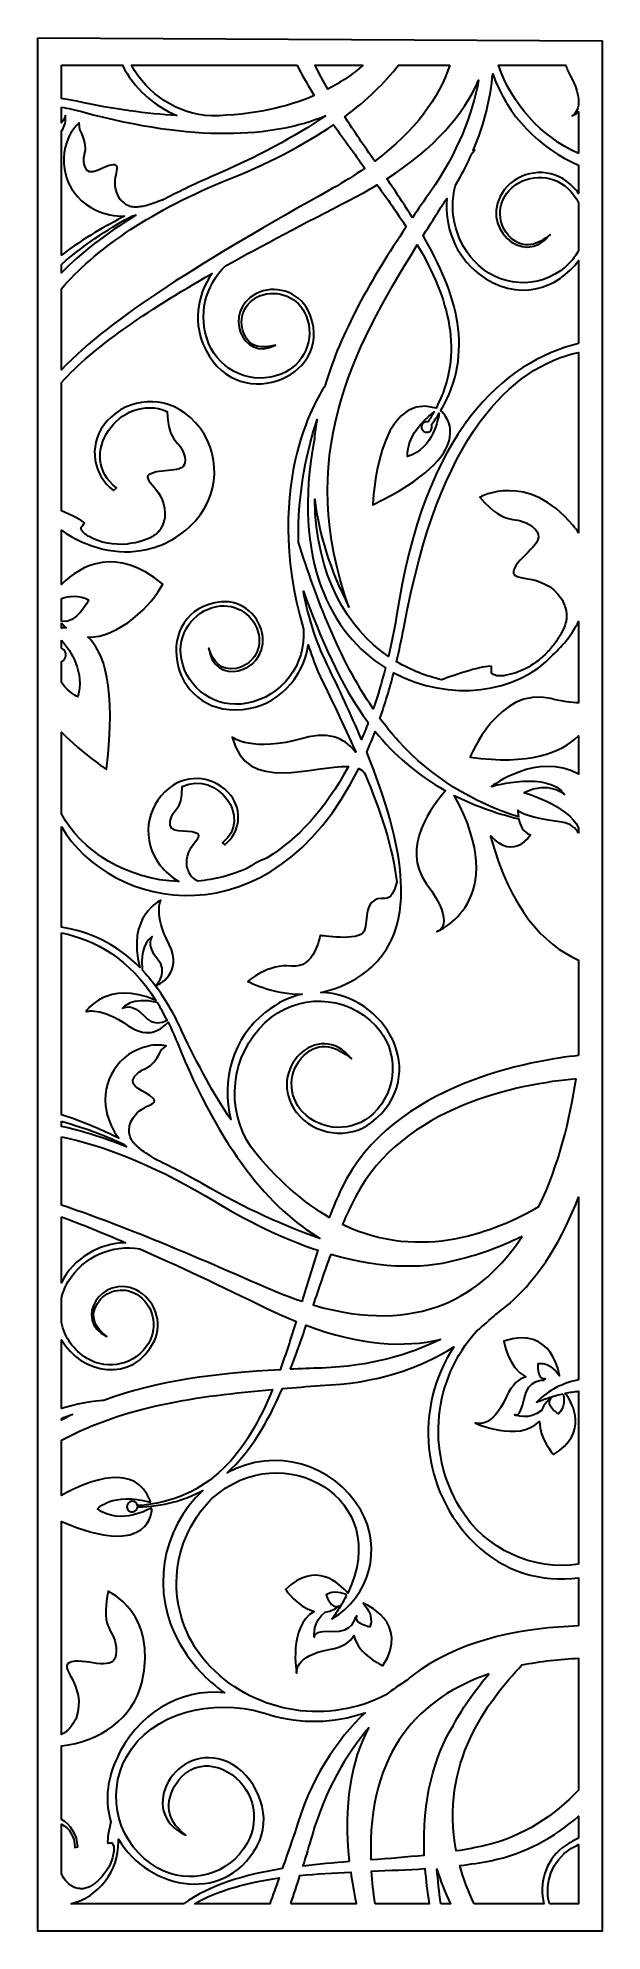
# Model space of a CAD drawing. Header units: centimetres. Extents: x -21.7 to -16.7, y -8.4 to 8.3.
import ezdxf

# ---------------------------------------------------------------- set-up
doc = ezdxf.new("R2010")
doc.units = ezdxf.units.CM
doc.header["$MEASUREMENT"] = 0
doc.layers.add('layer 1', color=7, linetype='Continuous')

msp = doc.modelspace()

# ---------------------------------------------------------------- linework, layer by layer
at = {"layer": 'layer 1', "color": 250, "lineweight": 30}
for points, knots in [([(-21.7187, 8.34777), (-21.7187, 8.34777), (-21.7187, -8.37721), (-21.7187, -8.37721), (-21.7187, -8.37721), (-21.7187, -8.37721), (-16.73104, -8.37721), (-16.73104, -8.37721), (-16.73104, -8.37721), (-16.73104, -8.37721), (-16.73104, 8.32236), (-16.73104, 8.32236), (-16.73104, 8.32236), (-16.73104, 8.32236), (-21.7187, 8.34777), (-21.7187, 8.34777)], [0, 0, 0, 0, 0.2, 0.2, 0.2, 0.2, 0.4, 0.4, 0.4, 0.4, 0.6, 0.6, 0.6, 0.6, 1, 1, 1, 1]), ([(-21.51088, 8.10651), (-21.51088, 8.10651), (-21.51088, 7.81338), (-21.51088, 7.81338), (-21.51088, 7.81338), (-21.46614, 7.80612), (-21.42026, 7.79756), (-21.37284, 7.78727), (-21.37284, 7.78727), (-21.04531, 7.71617), (-20.7523, 7.67626), (-20.49005, 7.66222), (-20.49005, 7.66222), (-20.69825, 7.74853), (-20.87155, 7.9073), (-20.97098, 8.10651), (-20.97098, 8.10651), (-20.97098, 8.10651), (-21.51088, 8.10651), (-21.51088, 8.10651)], [0, 0, 0, 0, 0.16666667, 0.16666667, 0.16666667, 0.16666667, 0.33333333, 0.33333333, 0.33333333, 0.33333333, 0.5, 0.5, 0.5, 0.5, 0.66666667, 0.66666667, 0.66666667, 0.66666667, 1, 1, 1, 1]), ([(-19.42805, 8.10651), (-19.42805, 8.10651), (-20.89223, 8.10651), (-20.89223, 8.10651), (-20.89223, 8.10651), (-20.75212, 7.8488), (-20.48588, 7.67477), (-20.18513, 7.65757), (-20.18513, 7.65757), (-19.81621, 7.66707), (-19.51762, 7.73363), (-19.27565, 7.83757), (-19.27565, 7.83757), (-19.32582, 7.91794), (-19.37244, 7.99832), (-19.41416, 8.07868), (-19.41416, 8.07868), (-19.41895, 8.08792), (-19.42347, 8.09722), (-19.42805, 8.10651)], [0, 0, 0, 0, 0.16666667, 0.16666667, 0.16666667, 0.16666667, 0.33333333, 0.33333333, 0.33333333, 0.33333333, 0.5, 0.5, 0.5, 0.5, 0.66666667, 0.66666667, 0.66666667, 0.66666667, 1, 1, 1, 1]), ([(-18.84329, 8.10651), (-18.84329, 8.10651), (-19.26894, 8.10651), (-19.26894, 8.10651), (-19.26894, 8.10651), (-19.23458, 8.03599), (-19.19655, 7.96528), (-19.15573, 7.89446), (-19.15573, 7.89446), (-19.03684, 7.95646), (-18.93341, 8.02814), (-18.84329, 8.10651)], [0, 0, 0, 0, 0.25, 0.25, 0.25, 0.25, 0.5, 0.5, 0.5, 0.5, 1, 1, 1, 1]), ([(-18.07741, 8.10651), (-18.07741, 8.10651), (-18.53153, 8.10651), (-18.53153, 8.10651), (-18.53153, 8.10651), (-18.65122, 7.95252), (-18.80692, 7.79962), (-19.00638, 7.65116), (-19.00638, 7.65116), (-18.92213, 7.52077), (-18.83199, 7.38997), (-18.74154, 7.2588), (-18.74154, 7.2588), (-18.38062, 7.52846), (-18.17389, 7.81611), (-18.07741, 8.10651)], [0, 0, 0, 0, 0.2, 0.2, 0.2, 0.2, 0.4, 0.4, 0.4, 0.4, 0.6, 0.6, 0.6, 0.6, 1, 1, 1, 1]), ([(-16.93886, 6.47001), (-16.93886, 6.47001), (-16.93886, 6.89153), (-16.93886, 6.89153), (-16.93886, 6.89153), (-16.96226, 6.93696), (-16.99366, 6.97923), (-17.03305, 7.0162), (-17.03305, 7.0162), (-17.18128, 7.15519), (-17.41407, 7.14769), (-17.55309, 6.99946), (-17.55309, 6.99946), (-17.66428, 6.88102), (-17.65834, 6.69472), (-17.53983, 6.58354), (-17.53983, 6.58354), (-17.42149, 6.47257), (-17.29651, 6.52082), (-17.19138, 6.61088), (-17.19138, 6.61088), (-17.42821, 6.30247), (-17.83418, 6.69539), (-17.59666, 7.00473), (-17.59666, 7.00473), (-17.46737, 7.17308), (-17.21263, 7.20924), (-17.04431, 7.07989), (-17.04431, 7.07989), (-17.00222, 7.04657), (-16.96739, 7.01111), (-16.93886, 6.97426), (-16.93886, 6.97426), (-16.93886, 6.97426), (-16.93886, 7.22428), (-16.93886, 7.22428), (-16.93886, 7.22428), (-17.28729, 7.37174), (-17.56795, 7.66043), (-17.69851, 8.0296), (-17.69851, 8.0296), (-17.71742, 7.8193), (-17.76882, 7.59088), (-17.8707, 7.35281), (-17.8707, 7.35281), (-17.8707, 7.35281), (-17.8573, 7.35582), (-17.8573, 7.35582), (-17.8573, 7.35582), (-17.86541, 7.34717), (-17.87326, 7.33837), (-17.88085, 7.32944), (-17.88085, 7.32944), (-17.92192, 7.23627), (-17.9708, 7.14166), (-18.02851, 7.04613), (-18.02851, 7.04613), (-18.09275, 6.79968), (-18.02365, 6.52669), (-17.82482, 6.3402), (-17.82482, 6.3402), (-17.59328, 6.12299), (-17.22956, 6.13452), (-17.01233, 6.36609), (-17.01233, 6.36609), (-16.98242, 6.39797), (-16.95796, 6.433), (-16.93886, 6.47001)], [0, 0, 0, 0, 0.05555556, 0.05555556, 0.05555556, 0.05555556, 0.11111111, 0.11111111, 0.11111111, 0.11111111, 0.16666667, 0.16666667, 0.16666667, 0.16666667, 0.22222222, 0.22222222, 0.22222222, 0.22222222, 0.27777778, 0.27777778, 0.27777778, 0.27777778, 0.33333333, 0.33333333, 0.33333333, 0.33333333, 0.38888889, 0.38888889, 0.38888889, 0.38888889, 0.44444444, 0.44444444, 0.44444444, 0.44444444, 0.5, 0.5, 0.5, 0.5, 0.55555556, 0.55555556, 0.55555556, 0.55555556, 0.61111111, 0.61111111, 0.61111111, 0.61111111, 0.66666667, 0.66666667, 0.66666667, 0.66666667, 0.72222222, 0.72222222, 0.72222222, 0.72222222, 0.77777778, 0.77777778, 0.77777778, 0.77777778, 0.83333333, 0.83333333, 0.83333333, 0.83333333, 0.88888889, 0.88888889, 0.88888889, 0.88888889, 1, 1, 1, 1]), ([(-16.93886, 7.32618), (-16.93886, 7.32618), (-16.93886, 7.69294), (-16.93886, 7.69294), (-16.93886, 7.69294), (-16.97286, 7.67023), (-16.99595, 7.65782), (-16.99595, 7.65782), (-16.99595, 7.65782), (-16.99595, 7.65782), (-16.85786, 7.73354), (-17.01258, 8.01425), (-17.01258, 8.01425), (-17.03112, 8.04789), (-17.04403, 8.07856), (-17.05246, 8.10651), (-17.05246, 8.10651), (-17.05246, 8.10651), (-17.64607, 8.10651), (-17.64607, 8.10651), (-17.64607, 8.10651), (-17.52971, 7.76191), (-17.2736, 7.4769), (-16.93886, 7.32618)], [0, 0, 0, 0, 0.14285714, 0.14285714, 0.14285714, 0.14285714, 0.28571429, 0.28571429, 0.28571429, 0.28571429, 0.42857143, 0.42857143, 0.42857143, 0.42857143, 0.57142857, 0.57142857, 0.57142857, 0.57142857, 0.71428571, 0.71428571, 0.71428571, 0.71428571, 1, 1, 1, 1]), ([(-18.40766, 6.75892), (-18.3567, 6.83383), (-18.30468, 6.90893), (-18.25192, 6.98434), (-18.25192, 6.98434), (-18.0064, 7.3353), (-17.87929, 7.6727), (-17.82264, 7.97555), (-17.82264, 7.97555), (-17.95481, 7.67172), (-18.20911, 7.37464), (-18.63417, 7.1026), (-18.63417, 7.1026), (-18.55601, 6.98825), (-18.4793, 6.87366), (-18.40766, 6.75892)], [0, 0, 0, 0, 0.2, 0.2, 0.2, 0.2, 0.4, 0.4, 0.4, 0.4, 0.6, 0.6, 0.6, 0.6, 1, 1, 1, 1]), ([(-21.51088, 7.73661), (-21.51088, 7.73661), (-21.51088, 7.5958), (-21.51088, 7.5958), (-21.51088, 7.5958), (-21.48314, 7.62402), (-21.47493, 7.66176), (-21.47493, 7.66176), (-21.47493, 7.66176), (-21.47493, 7.66176), (-21.47372, 7.65894), (-21.47372, 7.65894), (-21.47372, 7.65894), (-21.47372, 7.65894), (-21.46431, 7.58172), (-21.51088, 7.52439), (-21.51088, 7.52439), (-21.51088, 7.52439), (-21.51088, 6.4275), (-21.51088, 6.4275), (-21.51088, 6.4275), (-21.30785, 6.58043), (-21.11029, 6.69328), (-20.953, 6.77161), (-20.953, 6.77161), (-21.03945, 6.77131), (-21.12731, 6.7896), (-21.21084, 6.82859), (-21.21084, 6.82859), (-21.45334, 6.94176), (-21.55819, 7.23007), (-21.44496, 7.47259), (-21.44496, 7.47259), (-21.42233, 7.52109), (-21.39093, 7.5627), (-21.35355, 7.59643), (-21.35355, 7.59643), (-21.35355, 7.59643), (-21.34788, 7.53801), (-21.34788, 7.53801), (-21.34788, 7.53801), (-21.24484, 7.33485), (-21.33868, 7.33579), (-21.30372, 7.21503), (-21.30372, 7.21503), (-21.26849, 7.09288), (-21.14778, 7.22019), (-21.05193, 7.22595), (-21.05193, 7.22595), (-20.9561, 7.23161), (-21.10358, 7.08258), (-20.98985, 6.92104), (-20.98985, 6.92104), (-20.98762, 6.91787), (-20.98399, 6.91514), (-20.98127, 6.91245), (-20.98127, 6.91245), (-20.97535, 6.90653), (-20.96933, 6.90077), (-20.9631, 6.8952), (-20.9631, 6.8952), (-20.957, 6.88983), (-20.95071, 6.88466), (-20.94401, 6.88005), (-20.94401, 6.88005), (-20.93755, 6.87551), (-20.93075, 6.8714), (-20.9237, 6.86792), (-20.9237, 6.86792), (-20.91668, 6.86446), (-20.90935, 6.86162), (-20.90187, 6.85939), (-20.90187, 6.85939), (-20.89431, 6.85718), (-20.88659, 6.85553), (-20.87876, 6.85447), (-20.87876, 6.85447), (-20.87077, 6.85344), (-20.86274, 6.85292), (-20.85471, 6.85286), (-20.85471, 6.85286), (-20.84641, 6.85283), (-20.83818, 6.8532), (-20.82998, 6.85396), (-20.82998, 6.85396), (-20.8217, 6.85469), (-20.8134, 6.85573), (-20.80515, 6.85706), (-20.80515, 6.85706), (-20.79686, 6.85845), (-20.78863, 6.86007), (-20.78047, 6.86181), (-20.78047, 6.86181), (-20.77229, 6.8636), (-20.76418, 6.86558), (-20.75614, 6.86775), (-20.75614, 6.86775), (-20.7325, 6.87411), (-20.70893, 6.88183), (-20.68641, 6.8913), (-20.68641, 6.8913), (-20.68641, 6.8913), (-20.68281, 6.89156), (-20.68281, 6.89156), (-20.68281, 6.89156), (-20.64255, 6.90704), (-20.6199, 6.91445), (-20.6199, 6.91445), (-20.6199, 6.91445), (-20.6199, 6.91445), (-20.61756, 6.91363), (-20.61756, 6.91363), (-20.61756, 6.91363), (-20.48555, 6.98395), (-20.34318, 7.05257), (-20.18949, 7.11898), (-20.18949, 7.11898), (-19.77625, 7.29567), (-19.443, 7.47716), (-19.17518, 7.65971), (-19.17518, 7.65971), (-19.64791, 7.46778), (-20.33007, 7.42665), (-21.32074, 7.69301), (-21.32074, 7.69301), (-21.38669, 7.71075), (-21.44993, 7.72509), (-21.51088, 7.73661)], [0, 0, 0, 0, 0.03030303, 0.03030303, 0.03030303, 0.03030303, 0.06060606, 0.06060606, 0.06060606, 0.06060606, 0.09090909, 0.09090909, 0.09090909, 0.09090909, 0.12121212, 0.12121212, 0.12121212, 0.12121212, 0.15151515, 0.15151515, 0.15151515, 0.15151515, 0.18181818, 0.18181818, 0.18181818, 0.18181818, 0.21212121, 0.21212121, 0.21212121, 0.21212121, 0.24242424, 0.24242424, 0.24242424, 0.24242424, 0.27272727, 0.27272727, 0.27272727, 0.27272727, 0.3030303, 0.3030303, 0.3030303, 0.3030303, 0.33333333, 0.33333333, 0.33333333, 0.33333333, 0.36363636, 0.36363636, 0.36363636, 0.36363636, 0.39393939, 0.39393939, 0.39393939, 0.39393939, 0.42424242, 0.42424242, 0.42424242, 0.42424242, 0.45454545, 0.45454545, 0.45454545, 0.45454545, 0.48484848, 0.48484848, 0.48484848, 0.48484848, 0.51515152, 0.51515152, 0.51515152, 0.51515152, 0.54545455, 0.54545455, 0.54545455, 0.54545455, 0.57575758, 0.57575758, 0.57575758, 0.57575758, 0.60606061, 0.60606061, 0.60606061, 0.60606061, 0.63636364, 0.63636364, 0.63636364, 0.63636364, 0.66666667, 0.66666667, 0.66666667, 0.66666667, 0.6969697, 0.6969697, 0.6969697, 0.6969697, 0.72727273, 0.72727273, 0.72727273, 0.72727273, 0.75757576, 0.75757576, 0.75757576, 0.75757576, 0.78787879, 0.78787879, 0.78787879, 0.78787879, 0.81818182, 0.81818182, 0.81818182, 0.81818182, 0.84848485, 0.84848485, 0.84848485, 0.84848485, 0.87878788, 0.87878788, 0.87878788, 0.87878788, 0.90909091, 0.90909091, 0.90909091, 0.90909091, 0.93939394, 0.93939394, 0.93939394, 0.93939394, 1, 1, 1, 1]), ([(-21.51088, 6.13134), (-21.51088, 6.13134), (-21.51088, 5.41503), (-21.51088, 5.41503), (-21.51088, 5.41503), (-21.05601, 5.88944), (-20.27159, 6.36979), (-19.11657, 7.0166), (-19.11657, 7.0166), (-19.01124, 7.07558), (-18.91568, 7.13585), (-18.82744, 7.19703), (-18.82744, 7.19703), (-18.92146, 7.32512), (-19.0158, 7.45292), (-19.1049, 7.58057), (-19.1049, 7.58057), (-19.3631, 7.40293), (-19.68666, 7.23255), (-20.08996, 7.07546), (-20.08996, 7.07546), (-20.7625, 6.79454), (-21.21904, 6.46745), (-21.51088, 6.13134)], [0, 0, 0, 0, 0.14285714, 0.14285714, 0.14285714, 0.14285714, 0.28571429, 0.28571429, 0.28571429, 0.28571429, 0.42857143, 0.42857143, 0.42857143, 0.42857143, 0.57142857, 0.57142857, 0.57142857, 0.57142857, 0.71428571, 0.71428571, 0.71428571, 0.71428571, 1, 1, 1, 1]), ([(-21.51088, 5.30426), (-21.51088, 5.30426), (-21.51088, 4.16853), (-21.51088, 4.16853), (-21.51088, 4.16853), (-21.42117, 4.13149), (-21.32841, 4.08847), (-21.30701, 4.0613), (-21.30701, 4.0613), (-21.30447, 4.05814), (-21.34007, 4.02324), (-21.33898, 4.01941), (-21.33898, 4.01941), (-21.33774, 4.01516), (-21.33624, 4.01101), (-21.33456, 4.00697), (-21.33456, 4.00697), (-21.3309, 3.99828), (-21.326, 3.9904), (-21.32002, 3.98324), (-21.32002, 3.98324), (-21.31308, 3.9751), (-21.30483, 3.968), (-21.29631, 3.96164), (-21.29631, 3.96164), (-21.28679, 3.95454), (-21.27654, 3.94824), (-21.26611, 3.94237), (-21.26611, 3.94237), (-21.16523, 3.88538), (-21.04505, 3.86438), (-20.93023, 3.87661), (-20.93023, 3.87661), (-20.89808, 3.87998), (-20.86582, 3.88605), (-20.83435, 3.89375), (-20.83435, 3.89375), (-20.82364, 3.89636), (-20.81297, 3.89924), (-20.80234, 3.90237), (-20.80234, 3.90237), (-20.79177, 3.90556), (-20.78118, 3.90892), (-20.7707, 3.91259), (-20.7707, 3.91259), (-20.76027, 3.91631), (-20.74999, 3.92041), (-20.73992, 3.92484), (-20.73992, 3.92484), (-20.72992, 3.92918), (-20.72014, 3.934), (-20.71054, 3.93933), (-20.71054, 3.93933), (-20.70127, 3.9445), (-20.69228, 3.95023), (-20.68367, 3.95653), (-20.68367, 3.95653), (-20.67526, 3.96275), (-20.66735, 3.96959), (-20.65999, 3.97698), (-20.65999, 3.97698), (-20.65275, 3.98432), (-20.64605, 3.9923), (-20.64012, 4.00078), (-20.64012, 4.00078), (-20.63418, 4.00931), (-20.6289, 4.01841), (-20.62429, 4.02781), (-20.62429, 4.02781), (-20.61946, 4.03742), (-20.61545, 4.04742), (-20.61181, 4.05753), (-20.61181, 4.05753), (-20.60814, 4.06797), (-20.60483, 4.07849), (-20.60175, 4.08913), (-20.60175, 4.08913), (-20.60031, 4.09398), (-20.59784, 4.09946), (-20.59727, 4.10456), (-20.59727, 4.10456), (-20.56836, 4.36444), (-20.83442, 4.44324), (-20.71967, 4.49778), (-20.71967, 4.49778), (-20.60482, 4.55221), (-20.38365, 4.48152), (-20.42067, 4.64565), (-20.42067, 4.64565), (-20.45713, 4.80799), (-20.56536, 4.74708), (-20.57539, 5.04838), (-20.57539, 5.04838), (-20.99394, 5.22373), (-21.39306, 4.6445), (-21.02208, 4.37304), (-21.02208, 4.37304), (-21.02208, 4.37304), (-21.04901, 4.34962), (-21.04901, 4.34962), (-21.04901, 4.34962), (-21.232, 4.48345), (-21.27177, 4.74019), (-21.138, 4.92319), (-21.138, 4.92319), (-20.97076, 5.15187), (-20.64975, 5.20169), (-20.42108, 5.03442), (-20.42108, 5.03442), (-20.13512, 4.82534), (-20.07292, 4.42411), (-20.28202, 4.13824), (-20.28202, 4.13824), (-20.40266, 3.97329), (-20.57451, 3.86795), (-20.75971, 3.828), (-20.75971, 3.828), (-21.01382, 3.77003), (-21.28314, 3.84028), (-21.51088, 3.99906), (-21.51088, 3.99906), (-21.51088, 3.99906), (-21.51088, 3.51834), (-21.51088, 3.51834), (-21.51088, 3.51834), (-21.3364, 3.69166), (-21.02449, 3.86377), (-20.61545, 3.52275), (-20.61545, 3.52275), (-20.70072, 3.3452), (-21.00994, 3.04018), (-21.27682, 3.05453), (-21.27682, 3.05453), (-21.13755, 2.92883), (-21.02229, 2.61933), (-21.11245, 1.88605), (-21.11245, 1.88605), (-21.11245, 1.88605), (-21.321, 2.02265), (-21.51088, 2.21557), (-21.51088, 2.21557), (-21.51088, 2.21557), (-21.51088, 1.49396), (-21.51088, 1.49396), (-21.51088, 1.49396), (-21.333, 1.16089), (-20.93034, 0.91126), (-20.47289, 0.89417), (-20.47289, 0.89417), (-20.53521, 0.9312), (-20.59188, 0.9801), (-20.63938, 1.0405), (-20.63938, 1.0405), (-20.80481, 1.25084), (-20.76843, 1.55546), (-20.55801, 1.72088), (-20.55801, 1.72088), (-20.38975, 1.85322), (-20.14604, 1.82407), (-20.01372, 1.6558), (-20.01372, 1.6558), (-19.90788, 1.52114), (-19.93114, 1.32623), (-20.06579, 1.22035), (-20.06579, 1.22035), (-20.06579, 1.22035), (-20.08674, 1.23732), (-20.08674, 1.23732), (-20.08674, 1.23732), (-19.81377, 1.45208), (-20.13044, 1.87895), (-20.44187, 1.7355), (-20.44187, 1.7355), (-20.44149, 1.50772), (-20.52482, 1.55085), (-20.54806, 1.4273), (-20.54806, 1.4273), (-20.57169, 1.30239), (-20.40655, 1.3616), (-20.31838, 1.32354), (-20.31838, 1.32354), (-20.2303, 1.28538), (-20.42913, 1.21886), (-20.40044, 1.02339), (-20.40044, 1.02339), (-20.39987, 1.01955), (-20.39787, 1.01547), (-20.39665, 1.01185), (-20.39665, 1.01185), (-20.39404, 1.0039), (-20.39127, 0.99605), (-20.38822, 0.98826), (-20.38822, 0.98826), (-20.3852, 0.98072), (-20.38191, 0.97326), (-20.37801, 0.96614), (-20.37801, 0.96614), (-20.37428, 0.95916), (-20.37006, 0.95244), (-20.36535, 0.94615), (-20.36535, 0.94615), (-20.36064, 0.93989), (-20.35538, 0.93406), (-20.3497, 0.9287), (-20.3497, 0.9287), (-20.34396, 0.92331), (-20.33781, 0.91836), (-20.33129, 0.91388), (-20.33129, 0.91388), (-20.32463, 0.90935), (-20.31769, 0.90526), (-20.31055, 0.9016), (-20.31055, 0.9016), (-20.30847, 0.90054), (-20.30639, 0.8995), (-20.30429, 0.8985), (-20.30429, 0.8985), (-20.15637, 0.91161), (-20.00509, 0.94962), (-19.85574, 1.01744), (-19.85574, 1.01744), (-19.8289, 1.04114), (-19.75666, 1.07614), (-19.69197, 1.10489), (-19.69197, 1.10489), (-19.43028, 1.26551), (-19.18099, 1.52532), (-18.97439, 1.91128), (-18.97439, 1.91128), (-19.273, 1.92582), (-19.88161, 1.6639), (-20.00057, 2.1696), (-20.00057, 2.1696), (-20.00057, 2.1696), (-19.82509, 2.03056), (-19.36844, 2.16142), (-19.36844, 2.16142), (-19.12179, 2.23208), (-18.98469, 2.1379), (-18.9107, 2.03635), (-18.9107, 2.03635), (-18.9107, 2.03635), (-18.90947, 2.03883), (-18.90947, 2.03883), (-18.90947, 2.03883), (-19.01433, 2.2759), (-19.1308, 2.51618), (-19.24416, 2.7504), (-19.24416, 2.7504), (-19.27587, 2.8306), (-19.30407, 2.90906), (-19.32923, 2.98589), (-19.32923, 2.98589), (-19.37019, 2.69181), (-19.60466, 2.44284), (-19.90885, 2.41554), (-19.90885, 2.41554), (-20.57709, 2.3466), (-20.72354, 3.30041), (-20.09795, 3.36579), (-20.09795, 3.36579), (-19.91615, 3.38217), (-19.74784, 3.23855), (-19.73153, 3.05676), (-19.73153, 3.05676), (-19.70158, 2.72273), (-20.17737, 2.62446), (-20.20724, 2.95749), (-20.20724, 2.95749), (-20.1724, 2.84368), (-20.10388, 2.75106), (-19.96684, 2.77712), (-19.96684, 2.77712), (-19.82956, 2.80324), (-19.73942, 2.93578), (-19.76559, 3.07301), (-19.76559, 3.07301), (-19.79825, 3.24468), (-19.96381, 3.35737), (-20.13548, 3.32473), (-20.13548, 3.32473), (-20.35003, 3.28385), (-20.49084, 3.07685), (-20.45002, 2.86225), (-20.45002, 2.86225), (-20.39897, 2.59403), (-20.14019, 2.4181), (-19.87201, 2.46914), (-19.87201, 2.46914), (-19.55979, 2.52853), (-19.34754, 2.81326), (-19.37142, 3.12285), (-19.37142, 3.12285), (-19.75122, 4.44188), (-19.21033, 5.23072), (-19.18131, 5.27171), (-19.18131, 5.27171), (-19.04069, 5.75284), (-18.77465, 6.21224), (-18.46263, 6.67753), (-18.46263, 6.67753), (-18.54274, 6.80184), (-18.63002, 6.92573), (-18.71956, 7.04931), (-18.71956, 7.04931), (-18.79433, 7.00443), (-18.87348, 6.96024), (-18.95815, 6.91692), (-18.95815, 6.91692), (-19.37067, 6.70587), (-19.73697, 6.51348), (-20.05922, 6.33296), (-20.05922, 6.33296), (-20.23939, 6.16384), (-20.30738, 5.89532), (-20.20979, 5.65217), (-20.20979, 5.65217), (-20.10815, 5.3988), (-19.82043, 5.27577), (-19.56703, 5.37743), (-19.56703, 5.37743), (-19.3643, 5.4588), (-19.26593, 5.68901), (-19.34721, 5.89174), (-19.34721, 5.89174), (-19.41231, 6.05391), (-19.5965, 6.13255), (-19.75867, 6.06747), (-19.75867, 6.06747), (-19.88835, 6.01549), (-19.95134, 5.86811), (-19.89931, 5.73842), (-19.89931, 5.73842), (-19.84734, 5.60896), (-19.7324, 5.60122), (-19.61776, 5.63325), (-19.61776, 5.63325), (-19.91433, 5.47879), (-20.08817, 5.93246), (-19.79073, 6.08739), (-19.79073, 6.08739), (-19.62884, 6.17169), (-19.41713, 6.10742), (-19.33288, 5.94549), (-19.33288, 5.94549), (-19.05055, 5.38341), (-19.93273, 4.99234), (-20.23508, 5.59225), (-20.23508, 5.59225), (-20.34948, 5.81194), (-20.31635, 6.07165), (-20.17942, 6.26499), (-20.17942, 6.26499), (-20.78388, 5.91987), (-21.22279, 5.61629), (-21.51088, 5.30426)], [0, 0, 0, 0, 0.01111111, 0.01111111, 0.01111111, 0.01111111, 0.02222222, 0.02222222, 0.02222222, 0.02222222, 0.03333333, 0.03333333, 0.03333333, 0.03333333, 0.04444444, 0.04444444, 0.04444444, 0.04444444, 0.05555556, 0.05555556, 0.05555556, 0.05555556, 0.06666667, 0.06666667, 0.06666667, 0.06666667, 0.07777778, 0.07777778, 0.07777778, 0.07777778, 0.08888889, 0.08888889, 0.08888889, 0.08888889, 0.1, 0.1, 0.1, 0.1, 0.11111111, 0.11111111, 0.11111111, 0.11111111, 0.12222222, 0.12222222, 0.12222222, 0.12222222, 0.13333333, 0.13333333, 0.13333333, 0.13333333, 0.14444444, 0.14444444, 0.14444444, 0.14444444, 0.15555556, 0.15555556, 0.15555556, 0.15555556, 0.16666667, 0.16666667, 0.16666667, 0.16666667, 0.17777778, 0.17777778, 0.17777778, 0.17777778, 0.18888889, 0.18888889, 0.18888889, 0.18888889, 0.2, 0.2, 0.2, 0.2, 0.21111111, 0.21111111, 0.21111111, 0.21111111, 0.22222222, 0.22222222, 0.22222222, 0.22222222, 0.23333333, 0.23333333, 0.23333333, 0.23333333, 0.24444444, 0.24444444, 0.24444444, 0.24444444, 0.25555556, 0.25555556, 0.25555556, 0.25555556, 0.26666667, 0.26666667, 0.26666667, 0.26666667, 0.27777778, 0.27777778, 0.27777778, 0.27777778, 0.28888889, 0.28888889, 0.28888889, 0.28888889, 0.3, 0.3, 0.3, 0.3, 0.31111111, 0.31111111, 0.31111111, 0.31111111, 0.32222222, 0.32222222, 0.32222222, 0.32222222, 0.33333333, 0.33333333, 0.33333333, 0.33333333, 0.34444444, 0.34444444, 0.34444444, 0.34444444, 0.35555556, 0.35555556, 0.35555556, 0.35555556, 0.36666667, 0.36666667, 0.36666667, 0.36666667, 0.37777778, 0.37777778, 0.37777778, 0.37777778, 0.38888889, 0.38888889, 0.38888889, 0.38888889, 0.4, 0.4, 0.4, 0.4, 0.41111111, 0.41111111, 0.41111111, 0.41111111, 0.42222222, 0.42222222, 0.42222222, 0.42222222, 0.43333333, 0.43333333, 0.43333333, 0.43333333, 0.44444444, 0.44444444, 0.44444444, 0.44444444, 0.45555556, 0.45555556, 0.45555556, 0.45555556, 0.46666667, 0.46666667, 0.46666667, 0.46666667, 0.47777778, 0.47777778, 0.47777778, 0.47777778, 0.48888889, 0.48888889, 0.48888889, 0.48888889, 0.5, 0.5, 0.5, 0.5, 0.51111111, 0.51111111, 0.51111111, 0.51111111, 0.52222222, 0.52222222, 0.52222222, 0.52222222, 0.53333333, 0.53333333, 0.53333333, 0.53333333, 0.54444444, 0.54444444, 0.54444444, 0.54444444, 0.55555556, 0.55555556, 0.55555556, 0.55555556, 0.56666667, 0.56666667, 0.56666667, 0.56666667, 0.57777778, 0.57777778, 0.57777778, 0.57777778, 0.58888889, 0.58888889, 0.58888889, 0.58888889, 0.6, 0.6, 0.6, 0.6, 0.61111111, 0.61111111, 0.61111111, 0.61111111, 0.62222222, 0.62222222, 0.62222222, 0.62222222, 0.63333333, 0.63333333, 0.63333333, 0.63333333, 0.64444444, 0.64444444, 0.64444444, 0.64444444, 0.65555556, 0.65555556, 0.65555556, 0.65555556, 0.66666667, 0.66666667, 0.66666667, 0.66666667, 0.67777778, 0.67777778, 0.67777778, 0.67777778, 0.68888889, 0.68888889, 0.68888889, 0.68888889, 0.7, 0.7, 0.7, 0.7, 0.71111111, 0.71111111, 0.71111111, 0.71111111, 0.72222222, 0.72222222, 0.72222222, 0.72222222, 0.73333333, 0.73333333, 0.73333333, 0.73333333, 0.74444444, 0.74444444, 0.74444444, 0.74444444, 0.75555556, 0.75555556, 0.75555556, 0.75555556, 0.76666667, 0.76666667, 0.76666667, 0.76666667, 0.77777778, 0.77777778, 0.77777778, 0.77777778, 0.78888889, 0.78888889, 0.78888889, 0.78888889, 0.8, 0.8, 0.8, 0.8, 0.81111111, 0.81111111, 0.81111111, 0.81111111, 0.82222222, 0.82222222, 0.82222222, 0.82222222, 0.83333333, 0.83333333, 0.83333333, 0.83333333, 0.84444444, 0.84444444, 0.84444444, 0.84444444, 0.85555556, 0.85555556, 0.85555556, 0.85555556, 0.86666667, 0.86666667, 0.86666667, 0.86666667, 0.87777778, 0.87777778, 0.87777778, 0.87777778, 0.88888889, 0.88888889, 0.88888889, 0.88888889, 0.9, 0.9, 0.9, 0.9, 0.91111111, 0.91111111, 0.91111111, 0.91111111, 0.92222222, 0.92222222, 0.92222222, 0.92222222, 0.93333333, 0.93333333, 0.93333333, 0.93333333, 0.94444444, 0.94444444, 0.94444444, 0.94444444, 0.95555556, 0.95555556, 0.95555556, 0.95555556, 0.96666667, 0.96666667, 0.96666667, 0.96666667, 0.97777778, 0.97777778, 0.97777778, 0.97777778, 1, 1, 1, 1]), ([(-16.93886, 5.64751), (-16.93886, 5.64751), (-16.93886, 6.38192), (-16.93886, 6.38192), (-16.93886, 6.38192), (-17.11392, 6.13284), (-17.48664, 5.99988), (-17.82204, 6.26462), (-17.82204, 6.26462), (-18.03036, 6.42462), (-18.12569, 6.6799), (-18.10338, 6.92916), (-18.10338, 6.92916), (-18.1144, 6.91287), (-18.12565, 6.89658), (-18.13721, 6.88026), (-18.13721, 6.88026), (-18.19614, 6.78674), (-18.25496, 6.69394), (-18.31295, 6.6015), (-18.31295, 6.6015), (-18.01602, 6.08666), (-17.85457, 5.56924), (-18.15748, 5.0552), (-18.15748, 5.0552), (-18.1131, 5.01479), (-17.7989, 4.68583), (-18.75757, 4.22398), (-18.75757, 4.22398), (-18.75757, 4.22398), (-18.72348, 5.23184), (-18.19899, 5.07713), (-18.19899, 5.07713), (-17.94366, 5.56847), (-18.08788, 6.04693), (-18.36468, 6.51872), (-18.36468, 6.51872), (-18.95876, 5.5639), (-19.43785, 4.63469), (-18.96914, 3.32), (-18.96914, 3.32), (-19.14013, 3.65465), (-19.23587, 3.97045), (-19.27174, 4.27279), (-19.27174, 4.27279), (-19.2601, 3.58523), (-18.98079, 3.1326), (-18.6206, 2.88366), (-18.6206, 2.88366), (-18.59498, 2.99224), (-18.57146, 3.10561), (-18.55064, 3.22481), (-18.55064, 3.22481), (-18.30077, 4.89315), (-17.5957, 5.4835), (-16.93886, 5.64751)], [0, 0, 0, 0, 0.06666667, 0.06666667, 0.06666667, 0.06666667, 0.13333333, 0.13333333, 0.13333333, 0.13333333, 0.2, 0.2, 0.2, 0.2, 0.26666667, 0.26666667, 0.26666667, 0.26666667, 0.33333333, 0.33333333, 0.33333333, 0.33333333, 0.4, 0.4, 0.4, 0.4, 0.46666667, 0.46666667, 0.46666667, 0.46666667, 0.53333333, 0.53333333, 0.53333333, 0.53333333, 0.6, 0.6, 0.6, 0.6, 0.66666667, 0.66666667, 0.66666667, 0.66666667, 0.73333333, 0.73333333, 0.73333333, 0.73333333, 0.8, 0.8, 0.8, 0.8, 0.86666667, 0.86666667, 0.86666667, 0.86666667, 1, 1, 1, 1]), ([(-21.51088, 6.34674), (-21.51088, 6.34674), (-21.51088, 6.27201), (-21.51088, 6.27201), (-21.51088, 6.27201), (-21.33856, 6.44596), (-21.12131, 6.61702), (-20.85201, 6.78047), (-20.85201, 6.78047), (-20.86214, 6.77872), (-20.87231, 6.77722), (-20.88253, 6.77599), (-20.88253, 6.77599), (-21.05292, 6.68577), (-21.28074, 6.54583), (-21.51088, 6.34674)], [0, 0, 0, 0, 0.2, 0.2, 0.2, 0.2, 0.4, 0.4, 0.4, 0.4, 0.6, 0.6, 0.6, 0.6, 1, 1, 1, 1]), ([(-16.93886, 3.97216), (-16.93886, 3.97216), (-16.93886, 5.56911), (-16.93886, 5.56911), (-16.93886, 5.56911), (-17.53417, 5.43831), (-18.16996, 4.85324), (-18.48482, 3.13548), (-18.48482, 3.13548), (-18.50423, 3.03188), (-18.52563, 2.93282), (-18.54845, 2.83715), (-18.54845, 2.83715), (-18.42111, 2.76066), (-18.28567, 2.70803), (-18.1497, 2.67806), (-18.1497, 2.67806), (-18.03062, 2.72071), (-17.77431, 2.80821), (-17.70999, 2.79508), (-17.70999, 2.79508), (-17.7052, 2.7941), (-17.71097, 2.734), (-17.70685, 2.7313), (-17.70685, 2.7313), (-17.70237, 2.72837), (-17.6978, 2.72565), (-17.69299, 2.72324), (-17.69299, 2.72324), (-17.683, 2.71807), (-17.6722, 2.71455), (-17.66096, 2.71268), (-17.66096, 2.71268), (-17.64826, 2.7105), (-17.63527, 2.71034), (-17.6223, 2.71117), (-17.6223, 2.71117), (-17.60792, 2.71211), (-17.59344, 2.71419), (-17.57936, 2.71695), (-17.57936, 2.71695), (-17.44126, 2.74309), (-17.31383, 2.81752), (-17.21704, 2.91855), (-17.21704, 2.91855), (-17.18991, 2.94687), (-17.16478, 2.97759), (-17.14178, 3.00937), (-17.14178, 3.00937), (-17.13393, 3.02019), (-17.12629, 3.03115), (-17.11893, 3.04234), (-17.11893, 3.04234), (-17.11152, 3.05353), (-17.10434, 3.06493), (-17.09767, 3.07655), (-17.09767, 3.07655), (-17.09096, 3.08817), (-17.08449, 3.09989), (-17.07863, 3.11194), (-17.07863, 3.11194), (-17.07276, 3.12377), (-17.0675, 3.13587), (-17.06284, 3.14823), (-17.06284, 3.14823), (-17.05827, 3.16028), (-17.05445, 3.17265), (-17.05146, 3.18524), (-17.05146, 3.18524), (-17.04856, 3.19757), (-17.04652, 3.21002), (-17.0455, 3.22259), (-17.0455, 3.22259), (-17.04459, 3.23513), (-17.04454, 3.24764), (-17.04572, 3.26015), (-17.04572, 3.26015), (-17.04682, 3.27278), (-17.04902, 3.28525), (-17.05212, 3.29758), (-17.05212, 3.29758), (-17.0552, 3.31022), (-17.05935, 3.32267), (-17.06391, 3.33488), (-17.06391, 3.33488), (-17.06852, 3.34739), (-17.07382, 3.35967), (-17.07916, 3.37194), (-17.07916, 3.37194), (-17.08166, 3.37756), (-17.0837, 3.38457), (-17.08718, 3.3897), (-17.08718, 3.3897), (-17.2635, 3.65276), (-17.57122, 3.51784), (-17.50763, 3.65799), (-17.50763, 3.65799), (-17.44402, 3.79806), (-17.18413, 3.90544), (-17.34657, 4.02843), (-17.34657, 4.02843), (-17.50896, 4.15144), (-17.56088, 4.00604), (-17.81252, 4.2892), (-17.81252, 4.2892), (-17.81252, 4.2892), (-17.38905, 4.52827), (-16.98751, 4.03983), (-16.98751, 4.03983), (-16.96964, 4.01809), (-16.95347, 3.99548), (-16.93886, 3.97216)], [0, 0, 0, 0, 0.03448276, 0.03448276, 0.03448276, 0.03448276, 0.06896552, 0.06896552, 0.06896552, 0.06896552, 0.10344828, 0.10344828, 0.10344828, 0.10344828, 0.13793103, 0.13793103, 0.13793103, 0.13793103, 0.17241379, 0.17241379, 0.17241379, 0.17241379, 0.20689655, 0.20689655, 0.20689655, 0.20689655, 0.24137931, 0.24137931, 0.24137931, 0.24137931, 0.27586207, 0.27586207, 0.27586207, 0.27586207, 0.31034483, 0.31034483, 0.31034483, 0.31034483, 0.34482759, 0.34482759, 0.34482759, 0.34482759, 0.37931034, 0.37931034, 0.37931034, 0.37931034, 0.4137931, 0.4137931, 0.4137931, 0.4137931, 0.44827586, 0.44827586, 0.44827586, 0.44827586, 0.48275862, 0.48275862, 0.48275862, 0.48275862, 0.51724138, 0.51724138, 0.51724138, 0.51724138, 0.55172414, 0.55172414, 0.55172414, 0.55172414, 0.5862069, 0.5862069, 0.5862069, 0.5862069, 0.62068966, 0.62068966, 0.62068966, 0.62068966, 0.65517241, 0.65517241, 0.65517241, 0.65517241, 0.68965517, 0.68965517, 0.68965517, 0.68965517, 0.72413793, 0.72413793, 0.72413793, 0.72413793, 0.75862069, 0.75862069, 0.75862069, 0.75862069, 0.79310345, 0.79310345, 0.79310345, 0.79310345, 0.82758621, 0.82758621, 0.82758621, 0.82758621, 0.86206897, 0.86206897, 0.86206897, 0.86206897, 0.89655172, 0.89655172, 0.89655172, 0.89655172, 0.93103448, 0.93103448, 0.93103448, 0.93103448, 1, 1, 1, 1]), ([(-18.29232, 4.95583), (-18.28475, 4.95758), (-18.2772, 4.95737), (-18.27016, 4.95557), (-18.27016, 4.95557), (-18.25064, 4.98548), (-18.2327, 5.01534), (-18.21617, 5.04515), (-18.21617, 5.04515), (-18.48259, 4.83642), (-18.45038, 4.65041), (-18.45038, 4.65041), (-18.45038, 4.65041), (-18.21955, 4.71983), (-18.17656, 4.99567), (-18.17195, 5.03118), (-18.17195, 5.03118), (-18.19257, 4.9978), (-18.2151, 4.96441), (-18.23973, 4.93107), (-18.23973, 4.93107), (-18.23809, 4.92779), (-18.23679, 4.92429), (-18.23591, 4.92056), (-18.23591, 4.92056), (-18.22993, 4.89514), (-18.24557, 4.8698), (-18.2709, 4.8639), (-18.2709, 4.8639), (-18.296, 4.85797), (-18.32134, 4.87382), (-18.32719, 4.8992), (-18.32719, 4.8992), (-18.33317, 4.92457), (-18.31752, 4.94995), (-18.29232, 4.95583)], [0, 0, 0, 0, 0.1, 0.1, 0.1, 0.1, 0.2, 0.2, 0.2, 0.2, 0.3, 0.3, 0.3, 0.3, 0.4, 0.4, 0.4, 0.4, 0.5, 0.5, 0.5, 0.5, 0.6, 0.6, 0.6, 0.6, 0.7, 0.7, 0.7, 0.7, 0.8, 0.8, 0.8, 0.8, 1, 1, 1, 1]), ([(-19.41532, 3.89096), (-19.25716, 3.39889), (-19.05685, 2.86073), (-18.75428, 2.4196), (-18.75428, 2.4196), (-18.71501, 2.53292), (-18.67866, 2.65361), (-18.64566, 2.78203), (-18.64566, 2.78203), (-19.12798, 3.08167), (-19.47546, 3.73095), (-19.2747, 4.80694), (-19.2747, 4.80694), (-19.26862, 4.86388), (-19.26062, 4.9204), (-19.25071, 4.97657), (-19.25071, 4.97657), (-19.33213, 4.72635), (-19.42567, 4.33715), (-19.41532, 3.89096)], [0, 0, 0, 0, 0.16666667, 0.16666667, 0.16666667, 0.16666667, 0.33333333, 0.33333333, 0.33333333, 0.33333333, 0.5, 0.5, 0.5, 0.5, 0.66666667, 0.66666667, 0.66666667, 0.66666667, 1, 1, 1, 1]), ([(-21.51088, 3.39574), (-21.51088, 3.39574), (-21.51088, 3.19504), (-21.51088, 3.19504), (-21.51088, 3.19504), (-21.38191, 3.15805), (-21.26984, 3.38276), (-21.26984, 3.38276), (-21.26984, 3.38276), (-21.35446, 3.42748), (-21.44134, 3.41863), (-21.51088, 3.39574)], [0, 0, 0, 0, 0.25, 0.25, 0.25, 0.25, 0.5, 0.5, 0.5, 0.5, 1, 1, 1, 1]), ([(-18.79812, 2.29921), (-19.05588, 2.64436), (-19.21854, 3.04966), (-19.37178, 3.4594), (-19.37178, 3.4594), (-19.33312, 3.24745), (-19.26644, 3.02919), (-19.16128, 2.81195), (-19.16128, 2.81195), (-19.05675, 2.59599), (-18.95237, 2.37286), (-18.85867, 2.15054), (-18.85867, 2.15054), (-18.83788, 2.19852), (-18.81769, 2.24806), (-18.79812, 2.29921)], [0, 0, 0, 0, 0.2, 0.2, 0.2, 0.2, 0.4, 0.4, 0.4, 0.4, 0.6, 0.6, 0.6, 0.6, 1, 1, 1, 1]), ([(-21.51088, 3.18049), (-21.51088, 3.18049), (-21.51088, 3.13439), (-21.51088, 3.13439), (-21.51088, 3.13439), (-21.4977, 3.13535), (-21.48322, 3.13563), (-21.46779, 3.13477), (-21.46779, 3.13477), (-21.48264, 3.14816), (-21.49702, 3.16334), (-21.51088, 3.18049)], [0, 0, 0, 0, 0.25, 0.25, 0.25, 0.25, 0.5, 0.5, 0.5, 0.5, 1, 1, 1, 1]), ([(-16.93886, 1.32217), (-16.93886, 1.32217), (-16.93886, 1.36882), (-16.93886, 1.36882), (-16.93886, 1.36882), (-17.04024, 1.57462), (-17.41972, 1.6797), (-17.41972, 1.6797), (-17.41972, 1.6797), (-17.20195, 1.78623), (-17.06405, 1.66345), (-17.06405, 1.66345), (-17.06405, 1.66345), (-17.20302, 1.87599), (-17.70209, 1.73726), (-17.70209, 1.73726), (-17.70209, 1.73726), (-17.70209, 1.73726), (-17.70838, 1.73498), (-17.70838, 1.73498), (-17.70838, 1.73498), (-17.70838, 1.73498), (-17.30236, 2.04581), (-16.93886, 1.84354), (-16.93886, 1.84354), (-16.93886, 1.84354), (-16.93886, 2.18151), (-16.93886, 2.18151), (-16.93886, 2.18151), (-17.09219, 2.03344), (-17.37532, 1.91885), (-17.89814, 1.99492), (-17.89814, 1.99492), (-17.89814, 1.99492), (-17.64467, 2.62494), (-17.18574, 2.51051), (-17.18574, 2.51051), (-17.0792, 2.48394), (-16.99911, 2.4739), (-16.93886, 2.4741), (-16.93886, 2.4741), (-16.93886, 2.4741), (-16.93886, 3.19243), (-16.93886, 3.19243), (-16.93886, 3.19243), (-16.99434, 3.08441), (-17.0713, 2.98301), (-17.16772, 2.89619), (-17.16772, 2.89619), (-17.48058, 2.55414), (-18.0828, 2.47717), (-18.57281, 2.73971), (-18.57281, 2.73971), (-18.60979, 2.59601), (-18.65059, 2.46152), (-18.69471, 2.33584), (-18.69471, 2.33584), (-18.64314, 2.26596), (-18.58873, 2.19893), (-18.53124, 2.13534), (-18.53124, 2.13534), (-18.24214, 1.81556), (-17.86539, 1.58974), (-17.47165, 1.46498), (-17.47165, 1.46498), (-17.47719, 1.49946), (-17.47663, 1.52568), (-17.47663, 1.52568), (-17.47663, 1.52568), (-17.43723, 1.47703), (-17.23804, 1.43908), (-17.08834, 1.41978), (-17.08834, 1.41978), (-17.00665, 1.40926), (-16.9623, 1.36251), (-16.93886, 1.32217)], [0, 0, 0, 0, 0.05, 0.05, 0.05, 0.05, 0.1, 0.1, 0.1, 0.1, 0.15, 0.15, 0.15, 0.15, 0.2, 0.2, 0.2, 0.2, 0.25, 0.25, 0.25, 0.25, 0.3, 0.3, 0.3, 0.3, 0.35, 0.35, 0.35, 0.35, 0.4, 0.4, 0.4, 0.4, 0.45, 0.45, 0.45, 0.45, 0.5, 0.5, 0.5, 0.5, 0.55, 0.55, 0.55, 0.55, 0.6, 0.6, 0.6, 0.6, 0.65, 0.65, 0.65, 0.65, 0.7, 0.7, 0.7, 0.7, 0.75, 0.75, 0.75, 0.75, 0.8, 0.8, 0.8, 0.8, 0.85, 0.85, 0.85, 0.85, 0.9, 0.9, 0.9, 0.9, 1, 1, 1, 1]), ([(-21.51088, 3.02794), (-21.51088, 3.02794), (-21.51088, 2.95555), (-21.51088, 2.95555), (-21.51088, 2.95555), (-21.47883, 2.94405), (-21.46196, 2.9089), (-21.47337, 2.87694), (-21.47337, 2.87694), (-21.47985, 2.8588), (-21.49398, 2.84562), (-21.51088, 2.83967), (-21.51088, 2.83967), (-21.51088, 2.83967), (-21.51088, 2.65193), (-21.51088, 2.65193), (-21.51088, 2.65193), (-21.43801, 2.55489), (-21.3652, 2.52735), (-21.3652, 2.52735), (-21.3652, 2.52735), (-21.30332, 2.74293), (-21.42311, 2.92781), (-21.51088, 3.02794)], [0, 0, 0, 0, 0.14285714, 0.14285714, 0.14285714, 0.14285714, 0.28571429, 0.28571429, 0.28571429, 0.28571429, 0.42857143, 0.42857143, 0.42857143, 0.42857143, 0.57142857, 0.57142857, 0.57142857, 0.57142857, 0.71428571, 0.71428571, 0.71428571, 0.71428571, 1, 1, 1, 1]), ([(-16.93886, -0.6423), (-16.93886, -0.6423), (-16.93886, 0.20097), (-16.93886, 0.20097), (-16.93886, 0.20097), (-17.2542, 0.33906), (-17.54288, 0.65825), (-17.7175, 1.29381), (-17.7175, 1.29381), (-17.7175, 1.29381), (-17.71621, 1.29818), (-17.71621, 1.29818), (-17.71621, 1.29818), (-17.50622, 1.0688), (-17.36501, 1.30717), (-17.36501, 1.30717), (-17.36501, 1.30717), (-17.42996, 1.32671), (-17.45718, 1.39345), (-17.46854, 1.44808), (-17.46854, 1.44808), (-17.6835, 1.5014), (-17.87198, 1.57168), (-18.03821, 1.6562), (-18.03821, 1.6562), (-17.52118, 0.71739), (-18.19248, 0.45246), (-18.19248, 0.45246), (-18.19248, 0.45246), (-18.19248, 0.45246), (-18.00335, 0.49726), (-18.28511, 0.87729), (-18.28511, 0.87729), (-18.52083, 1.19522), (-18.21999, 1.58012), (-18.11547, 1.69734), (-18.11547, 1.69734), (-18.37186, 1.84042), (-18.57284, 2.01893), (-18.73698, 2.22079), (-18.73698, 2.22079), (-18.76123, 2.15763), (-18.78636, 2.09687), (-18.81233, 2.03844), (-18.81233, 2.03844), (-18.6479, 1.63226), (-18.52536, 1.23326), (-18.50977, 0.89025), (-18.50977, 0.89025), (-18.5017, 0.78204), (-18.5043, 0.61247), (-18.56776, 0.44249), (-18.56776, 0.44249), (-18.59631, 0.36413), (-18.6359, 0.29211), (-18.68778, 0.22742), (-18.68778, 0.22742), (-18.68932, 0.22545), (-18.69082, 0.22348), (-18.6924, 0.22153), (-18.6924, 0.22153), (-18.69437, 0.21907), (-18.6964, 0.21666), (-18.69844, 0.21423), (-18.69844, 0.21423), (-18.74096, 0.16267), (-18.79242, 0.11405), (-18.85474, 0.07053), (-18.85474, 0.07053), (-18.97753, -0.0152), (-19.10054, -0.06206), (-19.21644, -0.08399), (-19.21644, -0.08399), (-18.65674, -0.09892), (-18.23414, -0.80689), (-18.76889, -1.23332), (-18.76889, -1.23332), (-18.97017, -1.38917), (-19.27583, -1.34692), (-19.4316, -1.1456), (-19.4316, -1.1456), (-19.71778, -0.77567), (-19.23265, -0.3027), (-18.94729, -0.67152), (-18.94729, -0.67152), (-19.07376, -0.56398), (-19.22386, -0.50666), (-19.36528, -0.64025), (-19.36528, -0.64025), (-19.50692, -0.7741), (-19.51323, -0.99753), (-19.37938, -1.13909), (-19.37938, -1.13909), (-19.21201, -1.31624), (-18.93281, -1.32423), (-18.75566, -1.15688), (-18.75566, -1.15688), (-18.53432, -0.94763), (-18.52443, -0.59862), (-18.73364, -0.37717), (-18.73364, -0.37717), (-18.99517, -0.10043), (-19.43139, -0.08818), (-19.7081, -0.34968), (-19.7081, -0.34968), (-20.01777, -0.64225), (-20.06255, -1.11002), (-19.83407, -1.45295), (-19.83407, -1.45295), (-19.60444, -1.74234), (-19.37158, -1.94084), (-19.14288, -2.07172), (-19.14288, -2.07172), (-19.1089, -1.9832), (-19.07279, -1.89756), (-19.03369, -1.81592), (-19.03369, -1.81592), (-18.58578, -0.88055), (-17.31361, -0.68122), (-16.93886, -0.6423)], [0, 0, 0, 0, 0.03225806, 0.03225806, 0.03225806, 0.03225806, 0.06451613, 0.06451613, 0.06451613, 0.06451613, 0.09677419, 0.09677419, 0.09677419, 0.09677419, 0.12903226, 0.12903226, 0.12903226, 0.12903226, 0.16129032, 0.16129032, 0.16129032, 0.16129032, 0.19354839, 0.19354839, 0.19354839, 0.19354839, 0.22580645, 0.22580645, 0.22580645, 0.22580645, 0.25806452, 0.25806452, 0.25806452, 0.25806452, 0.29032258, 0.29032258, 0.29032258, 0.29032258, 0.32258065, 0.32258065, 0.32258065, 0.32258065, 0.35483871, 0.35483871, 0.35483871, 0.35483871, 0.38709677, 0.38709677, 0.38709677, 0.38709677, 0.41935484, 0.41935484, 0.41935484, 0.41935484, 0.4516129, 0.4516129, 0.4516129, 0.4516129, 0.48387097, 0.48387097, 0.48387097, 0.48387097, 0.51612903, 0.51612903, 0.51612903, 0.51612903, 0.5483871, 0.5483871, 0.5483871, 0.5483871, 0.58064516, 0.58064516, 0.58064516, 0.58064516, 0.61290323, 0.61290323, 0.61290323, 0.61290323, 0.64516129, 0.64516129, 0.64516129, 0.64516129, 0.67741935, 0.67741935, 0.67741935, 0.67741935, 0.70967742, 0.70967742, 0.70967742, 0.70967742, 0.74193548, 0.74193548, 0.74193548, 0.74193548, 0.77419355, 0.77419355, 0.77419355, 0.77419355, 0.80645161, 0.80645161, 0.80645161, 0.80645161, 0.83870968, 0.83870968, 0.83870968, 0.83870968, 0.87096774, 0.87096774, 0.87096774, 0.87096774, 0.90322581, 0.90322581, 0.90322581, 0.90322581, 0.93548387, 0.93548387, 0.93548387, 0.93548387, 1, 1, 1, 1]), ([(-21.51088, 1.38044), (-21.51088, 1.38044), (-21.51088, 0.49283), (-21.51088, 0.49283), (-21.51088, 0.49283), (-21.26866, 0.44953), (-21.03118, 0.35209), (-20.81595, 0.13441), (-20.81595, 0.13441), (-20.94031, 0.58727), (-20.63211, 0.72867), (-20.63211, 0.72867), (-20.63211, 0.72867), (-20.63211, 0.72867), (-20.6957, 0.60371), (-20.55871, 0.33964), (-20.55871, 0.33964), (-20.42689, 0.08546), (-20.65942, -0.02021), (-20.67707, -0.02779), (-20.67707, -0.02779), (-20.59502, -0.13763), (-20.51713, -0.26896), (-20.44461, -0.42642), (-20.44461, -0.42642), (-20.30448, -0.73065), (-20.16019, -0.98813), (-20.01375, -1.20601), (-20.01375, -1.20601), (-20.10154, -0.86418), (-19.99592, -0.48406), (-19.7051, -0.25903), (-19.7051, -0.25903), (-19.59895, -0.17462), (-19.4896, -0.12372), (-19.38219, -0.09991), (-19.38219, -0.09991), (-19.62878, -0.10145), (-19.81859, -0.00717), (-19.8625, 0.0132), (-19.8625, 0.0132), (-19.8625, 0.0132), (-19.67921, 0.17368), (-19.4753, 0.14754), (-19.4753, 0.14754), (-19.27129, 0.1215), (-19.22401, 0.41896), (-19.22401, 0.41896), (-19.22401, 0.41896), (-19.22401, 0.41896), (-18.87991, 0.36099), (-18.83509, 0.45747), (-18.83509, 0.45747), (-18.79034, 0.55401), (-18.85468, 0.75571), (-18.65057, 0.74643), (-18.65057, 0.74643), (-18.59813, 0.744), (-18.56553, 0.80464), (-18.54718, 0.89322), (-18.54718, 0.89322), (-18.5783, 1.18311), (-18.68808, 1.5134), (-18.83066, 1.85555), (-18.83066, 1.85555), (-18.83066, 1.85555), (-18.83106, 1.85099), (-18.83106, 1.85099), (-18.83106, 1.85099), (-18.84342, 1.86947), (-18.86063, 1.88287), (-18.88181, 1.89236), (-18.88181, 1.89236), (-19.66935, 0.32396), (-21.08563, 0.6465), (-21.51088, 1.38044)], [0, 0, 0, 0, 0.05, 0.05, 0.05, 0.05, 0.1, 0.1, 0.1, 0.1, 0.15, 0.15, 0.15, 0.15, 0.2, 0.2, 0.2, 0.2, 0.25, 0.25, 0.25, 0.25, 0.3, 0.3, 0.3, 0.3, 0.35, 0.35, 0.35, 0.35, 0.4, 0.4, 0.4, 0.4, 0.45, 0.45, 0.45, 0.45, 0.5, 0.5, 0.5, 0.5, 0.55, 0.55, 0.55, 0.55, 0.6, 0.6, 0.6, 0.6, 0.65, 0.65, 0.65, 0.65, 0.7, 0.7, 0.7, 0.7, 0.75, 0.75, 0.75, 0.75, 0.8, 0.8, 0.8, 0.8, 0.85, 0.85, 0.85, 0.85, 0.9, 0.9, 0.9, 0.9, 1, 1, 1, 1]), ([(-21.51088, 0.44301), (-21.51088, 0.44301), (-21.51088, -1.16543), (-21.51088, -1.16543), (-21.51088, -1.16543), (-21.31068, -1.22987), (-21.13805, -1.3055), (-21.00345, -1.37275), (-21.00345, -1.37275), (-21.05569, -1.30387), (-21.09394, -1.22264), (-21.11304, -1.13246), (-21.11304, -1.13246), (-21.16848, -0.87066), (-21.00123, -0.61348), (-20.73937, -0.55808), (-20.73937, -0.55808), (-20.68701, -0.54699), (-20.63489, -0.54704), (-20.58546, -0.55662), (-20.58546, -0.55662), (-20.58546, -0.55662), (-20.62871, -0.59628), (-20.62871, -0.59628), (-20.62871, -0.59628), (-20.72905, -0.80079), (-20.78473, -0.72527), (-20.86019, -0.82583), (-20.86019, -0.82583), (-20.93659, -0.92744), (-20.76227, -0.9473), (-20.7, -1.02042), (-20.7, -1.02042), (-20.63785, -1.09357), (-20.84561, -1.06538), (-20.90626, -1.2534), (-20.90626, -1.2534), (-20.90745, -1.2571), (-20.90746, -1.26163), (-20.90796, -1.26543), (-20.90796, -1.26543), (-20.90913, -1.27372), (-20.91011, -1.28199), (-20.91082, -1.29031), (-20.91082, -1.29031), (-20.91144, -1.29842), (-20.91179, -1.30655), (-20.91144, -1.31467), (-20.91144, -1.31467), (-20.91118, -1.32257), (-20.91035, -1.33047), (-20.90891, -1.3382), (-20.90891, -1.3382), (-20.90746, -1.3459), (-20.90531, -1.35345), (-20.90259, -1.36076), (-20.90259, -1.36076), (-20.89981, -1.36813), (-20.89649, -1.3753), (-20.89263, -1.38219), (-20.89263, -1.38219), (-20.88865, -1.38919), (-20.88423, -1.39593), (-20.87945, -1.40238), (-20.87945, -1.40238), (-20.87447, -1.40902), (-20.86924, -1.41538), (-20.86369, -1.42147), (-20.86369, -1.42147), (-20.85812, -1.42765), (-20.85231, -1.43365), (-20.84628, -1.43945), (-20.84628, -1.43945), (-20.84019, -1.44523), (-20.83394, -1.45083), (-20.82764, -1.4563), (-20.82764, -1.4563), (-20.82129, -1.46175), (-20.81484, -1.46705), (-20.80827, -1.47217), (-20.80827, -1.47217), (-20.78897, -1.48723), (-20.76862, -1.50141), (-20.74751, -1.5137), (-20.74751, -1.5137), (-20.74751, -1.5137), (-20.74513, -1.51644), (-20.74513, -1.51644), (-20.74513, -1.51644), (-20.70855, -1.53928), (-20.689, -1.55291), (-20.689, -1.55291), (-20.689, -1.55291), (-20.689, -1.55291), (-20.68827, -1.55526), (-20.68827, -1.55526), (-20.68827, -1.55526), (-20.55276, -1.6183), (-20.41222, -1.69092), (-20.26673, -1.77375), (-20.26673, -1.77375), (-19.87717, -1.99753), (-19.53184, -2.15457), (-19.22503, -2.25873), (-19.22503, -2.25873), (-19.66252, -1.99646), (-20.10559, -1.47613), (-20.48856, -0.52474), (-20.48856, -0.52474), (-20.51394, -0.46169), (-20.54038, -0.40277), (-20.56771, -0.34743), (-20.56771, -0.34743), (-20.61903, -0.40706), (-20.74028, -0.50423), (-20.91896, -0.37858), (-20.91896, -0.37858), (-21.16121, -0.20822), (-21.29306, -0.25422), (-21.29306, -0.25422), (-21.29306, -0.25422), (-21.29306, -0.25422), (-21.11053, 0.03405), (-20.67537, -0.15507), (-20.67537, -0.15507), (-20.91385, 0.2199), (-21.20646, 0.37467), (-21.51088, 0.44301)], [0, 0, 0, 0, 0.03030303, 0.03030303, 0.03030303, 0.03030303, 0.06060606, 0.06060606, 0.06060606, 0.06060606, 0.09090909, 0.09090909, 0.09090909, 0.09090909, 0.12121212, 0.12121212, 0.12121212, 0.12121212, 0.15151515, 0.15151515, 0.15151515, 0.15151515, 0.18181818, 0.18181818, 0.18181818, 0.18181818, 0.21212121, 0.21212121, 0.21212121, 0.21212121, 0.24242424, 0.24242424, 0.24242424, 0.24242424, 0.27272727, 0.27272727, 0.27272727, 0.27272727, 0.3030303, 0.3030303, 0.3030303, 0.3030303, 0.33333333, 0.33333333, 0.33333333, 0.33333333, 0.36363636, 0.36363636, 0.36363636, 0.36363636, 0.39393939, 0.39393939, 0.39393939, 0.39393939, 0.42424242, 0.42424242, 0.42424242, 0.42424242, 0.45454545, 0.45454545, 0.45454545, 0.45454545, 0.48484848, 0.48484848, 0.48484848, 0.48484848, 0.51515152, 0.51515152, 0.51515152, 0.51515152, 0.54545455, 0.54545455, 0.54545455, 0.54545455, 0.57575758, 0.57575758, 0.57575758, 0.57575758, 0.60606061, 0.60606061, 0.60606061, 0.60606061, 0.63636364, 0.63636364, 0.63636364, 0.63636364, 0.66666667, 0.66666667, 0.66666667, 0.66666667, 0.6969697, 0.6969697, 0.6969697, 0.6969697, 0.72727273, 0.72727273, 0.72727273, 0.72727273, 0.75757576, 0.75757576, 0.75757576, 0.75757576, 0.78787879, 0.78787879, 0.78787879, 0.78787879, 0.81818182, 0.81818182, 0.81818182, 0.81818182, 0.84848485, 0.84848485, 0.84848485, 0.84848485, 0.87878788, 0.87878788, 0.87878788, 0.87878788, 0.90909091, 0.90909091, 0.90909091, 0.90909091, 0.93939394, 0.93939394, 0.93939394, 0.93939394, 1, 1, 1, 1]), ([(-20.67894, -0.02532), (-20.71772, 0.0264), (-20.75743, 0.07334), (-20.79796, 0.11586), (-20.79796, 0.11586), (-20.81899, 0.34948), (-20.70712, 0.4105), (-20.70712, 0.4105), (-20.70712, 0.4105), (-20.70712, 0.4105), (-20.76711, 0.33521), (-20.66021, 0.20985), (-20.66021, 0.20985), (-20.56425, 0.09725), (-20.65869, -0.00553), (-20.67894, -0.02532)], [0, 0, 0, 0, 0.2, 0.2, 0.2, 0.2, 0.4, 0.4, 0.4, 0.4, 0.6, 0.6, 0.6, 0.6, 1, 1, 1, 1]), ([(-20.66411, -0.17281), (-20.63396, -0.22146), (-20.60473, -0.27389), (-20.57643, -0.33003), (-20.57643, -0.33003), (-20.62274, -0.35429), (-20.7044, -0.37715), (-20.77737, -0.29572), (-20.77737, -0.29572), (-20.88683, -0.17346), (-20.96909, -0.2227), (-20.96909, -0.2227), (-20.96909, -0.2227), (-20.96909, -0.2227), (-20.89357, -0.11981), (-20.66411, -0.17281)], [0, 0, 0, 0, 0.2, 0.2, 0.2, 0.2, 0.4, 0.4, 0.4, 0.4, 0.6, 0.6, 0.6, 0.6, 1, 1, 1, 1]), ([(-16.96127, -0.84804), (-17.0136, -1.1926), (-17.11082, -1.60744), (-17.29027, -1.97675), (-17.29027, -1.97675), (-17.66671, -2.18898), (-18.31971, -2.46994), (-19.02557, -2.1333), (-19.02557, -2.1333), (-18.98978, -2.04953), (-18.9521, -1.96847), (-18.91175, -1.89128), (-18.91175, -1.89128), (-18.49096, -1.08626), (-17.46187, -0.89382), (-16.96127, -0.84804)], [0, 0, 0, 0, 0.2, 0.2, 0.2, 0.2, 0.4, 0.4, 0.4, 0.4, 0.6, 0.6, 0.6, 0.6, 1, 1, 1, 1]), ([(-21.51088, -1.22341), (-21.51088, -1.22341), (-21.51088, -1.26849), (-21.51088, -1.26849), (-21.51088, -1.26849), (-21.3311, -1.30802), (-21.13923, -1.36708), (-20.93508, -1.44863), (-20.93508, -1.44863), (-20.94276, -1.44143), (-20.95024, -1.43402), (-20.95756, -1.42642), (-20.95756, -1.42642), (-21.09823, -1.36046), (-21.28716, -1.28412), (-21.51088, -1.22341)], [0, 0, 0, 0, 0.2, 0.2, 0.2, 0.2, 0.4, 0.4, 0.4, 0.4, 0.6, 0.6, 0.6, 0.6, 1, 1, 1, 1]), ([(-21.51088, -1.35991), (-21.51088, -1.35991), (-21.51088, -1.96439), (-21.51088, -1.96439), (-21.51088, -1.96439), (-21.01169, -2.12977), (-20.41973, -2.3768), (-19.70318, -2.69247), (-19.70318, -2.69247), (-19.59222, -2.74136), (-19.48612, -2.78162), (-19.38376, -2.81541), (-19.38376, -2.81541), (-19.33833, -2.66314), (-19.29323, -2.51087), (-19.24511, -2.36294), (-19.24511, -2.36294), (-19.54238, -2.26358), (-19.87339, -2.10726), (-20.24163, -1.87944), (-20.24163, -1.87944), (-20.71792, -1.60051), (-21.14078, -1.43658), (-21.51088, -1.35991)], [0, 0, 0, 0, 0.14285714, 0.14285714, 0.14285714, 0.14285714, 0.28571429, 0.28571429, 0.28571429, 0.28571429, 0.42857143, 0.42857143, 0.42857143, 0.42857143, 0.57142857, 0.57142857, 0.57142857, 0.57142857, 0.71428571, 0.71428571, 0.71428571, 0.71428571, 1, 1, 1, 1]), ([(-16.93886, -5.13578), (-16.93886, -5.13578), (-16.93886, -3.60774), (-16.93886, -3.60774), (-16.93886, -3.60774), (-16.97695, -3.61123), (-17.0162, -3.61697), (-17.05675, -3.62534), (-17.05675, -3.62534), (-16.99086, -3.71551), (-16.84451, -3.97434), (-17.16101, -4.16664), (-17.16101, -4.16664), (-17.16101, -4.16664), (-17.28551, -4.02676), (-17.28547, -3.87369), (-17.28547, -3.87369), (-17.47366, -4.06387), (-17.85358, -3.88818), (-17.85358, -3.88818), (-17.85358, -3.88818), (-17.85358, -3.88818), (-17.71003, -3.95295), (-17.57883, -3.66051), (-17.57883, -3.66051), (-17.52597, -3.54273), (-17.46188, -3.49551), (-17.40418, -3.48106), (-17.40418, -3.48106), (-17.56339, -3.40086), (-17.5995, -3.1663), (-17.5995, -3.1663), (-17.5995, -3.1663), (-17.16904, -3.01701), (-17.10733, -3.47191), (-17.10733, -3.47191), (-17.10733, -3.47191), (-17.10733, -3.47191), (-17.11402, -3.46625), (-17.11402, -3.46625), (-17.11402, -3.46625), (-17.11402, -3.46625), (-17.18291, -3.3477), (-17.29558, -3.36193), (-17.29558, -3.36193), (-17.29558, -3.36193), (-17.3119, -3.50436), (-17.23192, -3.49952), (-17.23192, -3.49952), (-17.23192, -3.49952), (-17.24571, -3.5045), (-17.24571, -3.5045), (-17.24571, -3.5045), (-17.24873, -3.50492), (-17.25169, -3.50523), (-17.25466, -3.50556), (-17.25466, -3.50556), (-17.24978, -3.50843), (-17.2471, -3.51031), (-17.2471, -3.51031), (-17.2471, -3.51031), (-17.2471, -3.51031), (-17.38543, -3.49369), (-17.4204, -3.67447), (-17.4204, -3.67447), (-17.45535, -3.85531), (-17.50644, -3.81522), (-17.50644, -3.81522), (-17.50644, -3.81522), (-17.50644, -3.81522), (-17.37061, -3.86863), (-17.26718, -3.77782), (-17.26718, -3.77782), (-17.25364, -3.74463), (-17.23172, -3.71205), (-17.19907, -3.68138), (-17.19907, -3.68138), (-17.19619, -3.67489), (-17.19341, -3.66813), (-17.19074, -3.66109), (-17.19074, -3.66109), (-17.22974, -3.67372), (-17.26958, -3.68826), (-17.31049, -3.70543), (-17.31049, -3.70543), (-17.20581, -3.59873), (-17.07544, -3.53251), (-16.93886, -3.50692), (-16.93886, -3.50692), (-16.93886, -3.50692), (-16.93886, -1.89215), (-16.93886, -1.89215), (-16.93886, -1.89215), (-17.07441, -2.24414), (-17.27054, -2.58951), (-17.55428, -2.83547), (-17.55428, -2.83547), (-17.55428, -2.83547), (-17.54492, -2.83032), (-17.54492, -2.83032), (-17.54492, -2.83032), (-17.5491, -2.83286), (-17.55319, -2.8355), (-17.55733, -2.83808), (-17.55733, -2.83808), (-17.5938, -2.86954), (-17.63156, -2.89952), (-17.67097, -2.9275), (-17.67097, -2.9275), (-17.72289, -2.97769), (-17.77998, -3.028), (-17.84241, -3.07708), (-17.84241, -3.07708), (-18.21953, -3.49787), (-18.29524, -4.13153), (-17.98674, -4.63939), (-17.98674, -4.63939), (-17.76127, -5.01057), (-17.34317, -5.19278), (-16.93886, -5.13578)], [0, 0, 0, 0, 0.03225806, 0.03225806, 0.03225806, 0.03225806, 0.06451613, 0.06451613, 0.06451613, 0.06451613, 0.09677419, 0.09677419, 0.09677419, 0.09677419, 0.12903226, 0.12903226, 0.12903226, 0.12903226, 0.16129032, 0.16129032, 0.16129032, 0.16129032, 0.19354839, 0.19354839, 0.19354839, 0.19354839, 0.22580645, 0.22580645, 0.22580645, 0.22580645, 0.25806452, 0.25806452, 0.25806452, 0.25806452, 0.29032258, 0.29032258, 0.29032258, 0.29032258, 0.32258065, 0.32258065, 0.32258065, 0.32258065, 0.35483871, 0.35483871, 0.35483871, 0.35483871, 0.38709677, 0.38709677, 0.38709677, 0.38709677, 0.41935484, 0.41935484, 0.41935484, 0.41935484, 0.4516129, 0.4516129, 0.4516129, 0.4516129, 0.48387097, 0.48387097, 0.48387097, 0.48387097, 0.51612903, 0.51612903, 0.51612903, 0.51612903, 0.5483871, 0.5483871, 0.5483871, 0.5483871, 0.58064516, 0.58064516, 0.58064516, 0.58064516, 0.61290323, 0.61290323, 0.61290323, 0.61290323, 0.64516129, 0.64516129, 0.64516129, 0.64516129, 0.67741935, 0.67741935, 0.67741935, 0.67741935, 0.70967742, 0.70967742, 0.70967742, 0.70967742, 0.74193548, 0.74193548, 0.74193548, 0.74193548, 0.77419355, 0.77419355, 0.77419355, 0.77419355, 0.80645161, 0.80645161, 0.80645161, 0.80645161, 0.83870968, 0.83870968, 0.83870968, 0.83870968, 0.87096774, 0.87096774, 0.87096774, 0.87096774, 0.90322581, 0.90322581, 0.90322581, 0.90322581, 0.93548387, 0.93548387, 0.93548387, 0.93548387, 1, 1, 1, 1]), ([(-21.51088, -2.06717), (-21.51088, -2.06717), (-21.51088, -2.64955), (-21.51088, -2.64955), (-21.51088, -2.64955), (-21.40298, -2.42975), (-21.1776, -2.30232), (-20.94296, -2.29547), (-20.94296, -2.29547), (-21.14503, -2.20845), (-21.33378, -2.13217), (-21.51088, -2.06717)], [0, 0, 0, 0, 0.25, 0.25, 0.25, 0.25, 0.5, 0.5, 0.5, 0.5, 1, 1, 1, 1]), ([(-21.51088, -2.79023), (-21.51088, -2.79023), (-21.51088, -3.00034), (-21.51088, -3.00034), (-21.51088, -3.00034), (-21.48308, -3.12845), (-21.40469, -3.24531), (-21.28364, -3.31852), (-21.28364, -3.31852), (-21.09671, -3.43154), (-20.85361, -3.37166), (-20.74055, -3.18479), (-20.74055, -3.18479), (-20.65015, -3.03524), (-20.69811, -2.84079), (-20.84765, -2.75038), (-20.84765, -2.75038), (-20.96717, -2.67804), (-21.1228, -2.71637), (-21.19511, -2.83595), (-21.19511, -2.83595), (-21.26728, -2.95532), (-21.20433, -3.05182), (-21.10978, -3.12413), (-21.10978, -3.12413), (-21.41155, -2.98011), (-21.15369, -2.56836), (-20.85101, -2.7128), (-20.85101, -2.7128), (-20.6863, -2.79141), (-20.61031, -2.99921), (-20.68899, -3.16392), (-20.68899, -3.16392), (-20.88108, -3.55166), (-21.33999, -3.45041), (-21.51088, -3.15336), (-21.51088, -3.15336), (-21.51088, -3.15336), (-21.51088, -3.75991), (-21.51088, -3.75991), (-21.51088, -3.75991), (-21.29711, -3.69699), (-21.15467, -3.69082), (-21.1361, -3.69028), (-21.1361, -3.69028), (-20.66616, -3.51285), (-20.13788, -3.44918), (-19.57716, -3.41866), (-19.57716, -3.41866), (-19.52673, -3.28009), (-19.48084, -3.13617), (-19.4365, -2.99071), (-19.4365, -2.99071), (-19.51786, -2.9578), (-19.60138, -2.92087), (-19.68753, -2.87898), (-19.68753, -2.87898), (-20.10429, -2.67636), (-20.47825, -2.49947), (-20.81632, -2.3506), (-20.81632, -2.3506), (-21.05979, -2.30839), (-21.31521, -2.41557), (-21.45076, -2.63977), (-21.45076, -2.63977), (-21.47972, -2.68764), (-21.49959, -2.73845), (-21.51088, -2.79023)], [0, 0, 0, 0, 0.05555556, 0.05555556, 0.05555556, 0.05555556, 0.11111111, 0.11111111, 0.11111111, 0.11111111, 0.16666667, 0.16666667, 0.16666667, 0.16666667, 0.22222222, 0.22222222, 0.22222222, 0.22222222, 0.27777778, 0.27777778, 0.27777778, 0.27777778, 0.33333333, 0.33333333, 0.33333333, 0.33333333, 0.38888889, 0.38888889, 0.38888889, 0.38888889, 0.44444444, 0.44444444, 0.44444444, 0.44444444, 0.5, 0.5, 0.5, 0.5, 0.55555556, 0.55555556, 0.55555556, 0.55555556, 0.61111111, 0.61111111, 0.61111111, 0.61111111, 0.66666667, 0.66666667, 0.66666667, 0.66666667, 0.72222222, 0.72222222, 0.72222222, 0.72222222, 0.77777778, 0.77777778, 0.77777778, 0.77777778, 0.83333333, 0.83333333, 0.83333333, 0.83333333, 0.88888889, 0.88888889, 0.88888889, 0.88888889, 1, 1, 1, 1]), ([(-17.43849, -2.23963), (-17.78507, -2.76953), (-18.3538, -3.11838), (-19.28584, -2.84593), (-19.28584, -2.84593), (-19.23505, -2.69513), (-19.18437, -2.54463), (-19.13057, -2.39892), (-19.13057, -2.39892), (-18.65557, -2.53845), (-18.27077, -2.52876), (-17.96077, -2.43473), (-17.96077, -2.43473), (-17.75931, -2.38514), (-17.58129, -2.30975), (-17.43849, -2.23963)], [0, 0, 0, 0, 0.2, 0.2, 0.2, 0.2, 0.4, 0.4, 0.4, 0.4, 0.6, 0.6, 0.6, 0.6, 1, 1, 1, 1]), ([(-19.4872, -3.41404), (-19.39521, -3.40959), (-19.30241, -3.40589), (-19.20888, -3.40263), (-19.20888, -3.40263), (-18.78079, -3.38768), (-18.43475, -3.28629), (-18.15871, -3.14936), (-18.15871, -3.14936), (-18.48148, -3.22661), (-18.87252, -3.20201), (-19.34655, -3.02528), (-19.34655, -3.02528), (-19.39159, -3.157), (-19.43776, -3.28758), (-19.4872, -3.41404)], [0, 0, 0, 0, 0.2, 0.2, 0.2, 0.2, 0.4, 0.4, 0.4, 0.4, 0.6, 0.6, 0.6, 0.6, 1, 1, 1, 1]), ([(-16.93886, -5.68105), (-16.93886, -5.68105), (-16.93886, -5.25647), (-16.93886, -5.25647), (-16.93886, -5.25647), (-17.26374, -5.30101), (-17.605, -5.20018), (-17.85721, -4.9528), (-17.85721, -4.9528), (-18.33452, -4.48468), (-18.39728, -3.75364), (-18.04126, -3.21636), (-18.04126, -3.21636), (-18.33684, -3.39976), (-18.72466, -3.54228), (-19.22304, -3.55688), (-19.22304, -3.55688), (-19.33517, -3.56621), (-19.44663, -3.57519), (-19.55728, -3.58467), (-19.55728, -3.58467), (-19.68453, -3.87821), (-19.83671, -4.13986), (-20.04436, -4.32787), (-20.04436, -4.32787), (-19.6281, -4.10071), (-19.10417, -4.24553), (-18.86466, -4.6582), (-18.86466, -4.6582), (-18.66992, -4.99373), (-18.78415, -5.4236), (-19.11963, -5.61841), (-19.11963, -5.61841), (-19.09289, -5.58302), (-19.06894, -5.54801), (-19.04707, -5.51334), (-19.04707, -5.51334), (-19.05456, -5.51419), (-19.06179, -5.51521), (-19.0688, -5.5164), (-19.0688, -5.5164), (-19.1066, -5.54045), (-19.14358, -5.55365), (-19.17909, -5.55856), (-19.17909, -5.55856), (-19.29262, -5.63634), (-19.27444, -5.78114), (-19.27444, -5.78114), (-19.27444, -5.78114), (-19.27444, -5.78114), (-19.30066, -5.72173), (-19.11679, -5.73256), (-19.11679, -5.73256), (-18.93297, -5.74336), (-18.91488, -5.6052), (-18.91488, -5.6052), (-18.91488, -5.6052), (-18.91488, -5.6052), (-18.91373, -5.60826), (-18.91215, -5.61369), (-18.91215, -5.61369), (-18.9111, -5.6109), (-18.91007, -5.60812), (-18.90892, -5.6053), (-18.90892, -5.6053), (-18.90892, -5.6053), (-18.90068, -5.59317), (-18.90068, -5.59317), (-18.90068, -5.59317), (-18.92514, -5.66946), (-18.7831, -5.68885), (-18.7831, -5.68885), (-18.7831, -5.68885), (-18.74147, -5.5832), (-18.8393, -5.48715), (-18.8393, -5.48715), (-18.8393, -5.48715), (-18.8393, -5.48715), (-18.84313, -5.47927), (-18.84313, -5.47927), (-18.84313, -5.47927), (-18.84313, -5.47927), (-18.4176, -5.65149), (-18.66864, -6.0317), (-18.66864, -6.0317), (-18.66864, -6.0317), (-18.887, -5.93873), (-18.92537, -5.76466), (-18.92537, -5.76466), (-18.95364, -5.81701), (-19.01523, -5.86742), (-19.14242, -5.88953), (-19.14242, -5.88953), (-19.45822, -5.94439), (-19.43092, -6.09948), (-19.43092, -6.09948), (-19.43092, -6.09948), (-19.43092, -6.09948), (-19.50726, -5.68793), (-19.27646, -5.55259), (-19.27646, -5.55259), (-19.4248, -5.51478), (-19.52959, -5.35959), (-19.52959, -5.35959), (-19.52959, -5.35959), (-19.26502, -5.10043), (-19.05039, -5.30622), (-18.9793, -5.39234), (-18.9793, -5.39234), (-18.5709, -4.554), (-19.555, -3.99568), (-20.17654, -4.55317), (-20.17654, -4.55317), (-20.59215, -4.96028), (-20.59899, -5.62721), (-20.19175, -6.04285), (-20.19175, -6.04285), (-19.77583, -6.46736), (-19.14299, -6.55058), (-18.64202, -6.28901), (-18.64202, -6.28901), (-18.58093, -6.24212), (-18.52002, -6.20042), (-18.46034, -6.16337), (-18.46034, -6.16337), (-18.41994, -6.12879), (-18.37786, -6.09648), (-18.33426, -6.06638), (-18.33426, -6.06638), (-18.33426, -6.06638), (-18.32961, -6.06186), (-18.32961, -6.06186), (-18.32961, -6.06186), (-18.32961, -6.06186), (-18.33317, -6.06566), (-18.33317, -6.06566), (-18.33317, -6.06566), (-17.93274, -5.78977), (-17.40775, -5.69707), (-16.93886, -5.68105)], [0, 0, 0, 0, 0.02777778, 0.02777778, 0.02777778, 0.02777778, 0.05555556, 0.05555556, 0.05555556, 0.05555556, 0.08333333, 0.08333333, 0.08333333, 0.08333333, 0.11111111, 0.11111111, 0.11111111, 0.11111111, 0.13888889, 0.13888889, 0.13888889, 0.13888889, 0.16666667, 0.16666667, 0.16666667, 0.16666667, 0.19444444, 0.19444444, 0.19444444, 0.19444444, 0.22222222, 0.22222222, 0.22222222, 0.22222222, 0.25, 0.25, 0.25, 0.25, 0.27777778, 0.27777778, 0.27777778, 0.27777778, 0.30555556, 0.30555556, 0.30555556, 0.30555556, 0.33333333, 0.33333333, 0.33333333, 0.33333333, 0.36111111, 0.36111111, 0.36111111, 0.36111111, 0.38888889, 0.38888889, 0.38888889, 0.38888889, 0.41666667, 0.41666667, 0.41666667, 0.41666667, 0.44444444, 0.44444444, 0.44444444, 0.44444444, 0.47222222, 0.47222222, 0.47222222, 0.47222222, 0.5, 0.5, 0.5, 0.5, 0.52777778, 0.52777778, 0.52777778, 0.52777778, 0.55555556, 0.55555556, 0.55555556, 0.55555556, 0.58333333, 0.58333333, 0.58333333, 0.58333333, 0.61111111, 0.61111111, 0.61111111, 0.61111111, 0.63888889, 0.63888889, 0.63888889, 0.63888889, 0.66666667, 0.66666667, 0.66666667, 0.66666667, 0.69444444, 0.69444444, 0.69444444, 0.69444444, 0.72222222, 0.72222222, 0.72222222, 0.72222222, 0.75, 0.75, 0.75, 0.75, 0.77777778, 0.77777778, 0.77777778, 0.77777778, 0.80555556, 0.80555556, 0.80555556, 0.80555556, 0.83333333, 0.83333333, 0.83333333, 0.83333333, 0.86111111, 0.86111111, 0.86111111, 0.86111111, 0.88888889, 0.88888889, 0.88888889, 0.88888889, 0.91666667, 0.91666667, 0.91666667, 0.91666667, 0.94444444, 0.94444444, 0.94444444, 0.94444444, 1, 1, 1, 1]), ([(-21.51088, -4.04092), (-21.51088, -4.04092), (-21.51088, -4.52839), (-21.51088, -4.52839), (-21.51088, -4.52839), (-21.25911, -4.38927), (-20.8522, -4.23262), (-20.72378, -4.57991), (-20.72378, -4.57991), (-20.72378, -4.57991), (-20.72635, -4.58729), (-20.72635, -4.58729), (-20.72635, -4.58729), (-21.06014, -4.4949), (-21.19281, -4.64789), (-21.19281, -4.64789), (-21.19281, -4.64789), (-20.98503, -4.80044), (-20.71783, -4.63939), (-20.71783, -4.63939), (-20.71783, -4.63939), (-20.71783, -4.63939), (-20.71083, -4.6469), (-20.71083, -4.6469), (-20.71083, -4.6469), (-20.71083, -4.6469), (-20.70826, -5.1046), (-21.51088, -4.75767), (-21.51088, -4.75767), (-21.51088, -4.75767), (-21.51088, -6.64157), (-21.51088, -6.64157), (-21.51088, -6.64157), (-21.50319, -6.63777), (-21.49571, -6.63362), (-21.48849, -6.62903), (-21.48849, -6.62903), (-21.47791, -6.62222), (-21.46789, -6.61473), (-21.4586, -6.60626), (-21.4586, -6.60626), (-21.44918, -6.59779), (-21.44053, -6.58854), (-21.43255, -6.57865), (-21.43255, -6.57865), (-21.4243, -6.56857), (-21.41685, -6.55778), (-21.40984, -6.5468), (-21.40984, -6.5468), (-21.40263, -6.53558), (-21.396, -6.52396), (-21.38942, -6.51232), (-21.38942, -6.51232), (-21.38642, -6.50694), (-21.38206, -6.50109), (-21.38005, -6.49523), (-21.38005, -6.49523), (-21.27594, -6.19614), (-21.56882, -6.03146), (-21.41861, -5.99797), (-21.41861, -5.99797), (-21.26845, -5.96454), (-21.02634, -6.10756), (-21.02579, -5.90383), (-21.02579, -5.90383), (-21.02519, -5.7001), (-21.17258, -5.74608), (-21.09772, -5.37473), (-21.09772, -5.37473), (-21.09772, -5.37473), (-20.65202, -5.56924), (-20.80072, -6.18382), (-20.80072, -6.18382), (-20.87635, -6.49617), (-21.16875, -6.704), (-21.51088, -6.74116), (-21.51088, -6.74116), (-21.51088, -6.74116), (-21.51088, -7.39003), (-21.51088, -7.39003), (-21.51088, -7.39003), (-21.42664, -7.43792), (-21.36894, -7.52755), (-21.36656, -7.63149), (-21.36656, -7.63149), (-21.36656, -7.63149), (-21.3906, -7.63754), (-21.3906, -7.63754), (-21.3906, -7.63754), (-21.39292, -7.53781), (-21.44218, -7.46897), (-21.51088, -7.43088), (-21.51088, -7.43088), (-21.51088, -7.43088), (-21.51088, -7.86727), (-21.51088, -7.86727), (-21.51088, -7.86727), (-21.49401, -7.90922), (-21.46513, -7.95429), (-21.40628, -7.98627), (-21.40628, -7.98627), (-21.40315, -7.98797), (-21.39905, -7.98874), (-21.39571, -7.98985), (-21.39571, -7.98985), (-21.38842, -7.99231), (-21.38111, -7.9946), (-21.37371, -7.99665), (-21.37371, -7.99665), (-21.36649, -7.99859), (-21.3592, -8.00029), (-21.35181, -8.00135), (-21.35181, -8.00135), (-21.34462, -8.00245), (-21.33734, -8.00306), (-21.33012, -8.00306), (-21.33012, -8.00306), (-21.32292, -8.00305), (-21.31573, -8.0024), (-21.30865, -8.00118), (-21.30865, -8.00118), (-21.30153, -7.99992), (-21.29448, -7.99813), (-21.28761, -7.99581), (-21.28761, -7.99581), (-21.28059, -7.9934), (-21.27376, -7.99056), (-21.26713, -7.98733), (-21.26713, -7.98733), (-21.26027, -7.98397), (-21.25365, -7.98031), (-21.2472, -7.97634), (-21.2472, -7.97634), (-21.24068, -7.97236), (-21.23426, -7.96813), (-21.228, -7.96366), (-21.228, -7.96366), (-21.22175, -7.95914), (-21.21562, -7.95444), (-21.20961, -7.94968), (-21.20961, -7.94968), (-21.20361, -7.94486), (-21.19772, -7.93993), (-21.19198, -7.93486), (-21.19198, -7.93486), (-21.1751, -7.91998), (-21.15883, -7.904), (-21.14414, -7.88702), (-21.14414, -7.88702), (-21.09158, -7.82644), (-21.05582, -7.74961), (-21.04824, -7.66948), (-21.04824, -7.66948), (-21.04745, -7.6612), (-21.04696, -7.65286), (-21.04724, -7.64461), (-21.04724, -7.64461), (-21.04748, -7.63723), (-21.04825, -7.62972), (-21.05013, -7.62252), (-21.05013, -7.62252), (-21.05183, -7.61628), (-21.05438, -7.61036), (-21.05788, -7.60482), (-21.05788, -7.60482), (-21.05951, -7.60225), (-21.06129, -7.59975), (-21.06321, -7.59735), (-21.06321, -7.59735), (-21.06496, -7.59521), (-21.09899, -7.60166), (-21.09979, -7.59894), (-21.09979, -7.59894), (-21.10785, -7.57241), (-21.09021, -7.48333), (-21.07315, -7.41021), (-21.07315, -7.41021), (-21.12243, -7.24782), (-21.11606, -7.05965), (-21.02469, -6.85954), (-21.02469, -6.85954), (-20.85163, -6.46679), (-20.46647, -6.2277), (-20.06935, -6.27146), (-20.06935, -6.27146), (-20.22556, -6.16109), (-20.36111, -6.01614), (-20.46343, -5.83988), (-20.46343, -5.83988), (-20.72622, -5.38719), (-20.62911, -4.82456), (-20.26012, -4.48345), (-20.26012, -4.48345), (-20.42149, -4.57331), (-20.61089, -4.62575), (-20.83707, -4.62897), (-20.83707, -4.62897), (-20.83758, -4.63881), (-20.84118, -4.64857), (-20.84799, -4.65673), (-20.84799, -4.65673), (-20.86471, -4.6768), (-20.89436, -4.67955), (-20.9143, -4.66287), (-20.9143, -4.66287), (-20.93414, -4.64637), (-20.93671, -4.6166), (-20.91996, -4.59667), (-20.91996, -4.59667), (-20.90329, -4.57663), (-20.8736, -4.57387), (-20.85375, -4.59046), (-20.85375, -4.59046), (-20.84504, -4.59777), (-20.83967, -4.60758), (-20.83777, -4.61794), (-20.83777, -4.61794), (-20.19779, -4.57627), (-19.8711, -4.14401), (-19.64419, -3.59223), (-19.64419, -3.59223), (-20.31007, -3.65135), (-20.94437, -3.73704), (-21.51088, -4.04092)], [0, 0, 0, 0, 0.01754386, 0.01754386, 0.01754386, 0.01754386, 0.03508772, 0.03508772, 0.03508772, 0.03508772, 0.05263158, 0.05263158, 0.05263158, 0.05263158, 0.07017544, 0.07017544, 0.07017544, 0.07017544, 0.0877193, 0.0877193, 0.0877193, 0.0877193, 0.10526316, 0.10526316, 0.10526316, 0.10526316, 0.12280702, 0.12280702, 0.12280702, 0.12280702, 0.14035088, 0.14035088, 0.14035088, 0.14035088, 0.15789474, 0.15789474, 0.15789474, 0.15789474, 0.1754386, 0.1754386, 0.1754386, 0.1754386, 0.19298246, 0.19298246, 0.19298246, 0.19298246, 0.21052632, 0.21052632, 0.21052632, 0.21052632, 0.22807018, 0.22807018, 0.22807018, 0.22807018, 0.24561404, 0.24561404, 0.24561404, 0.24561404, 0.26315789, 0.26315789, 0.26315789, 0.26315789, 0.28070175, 0.28070175, 0.28070175, 0.28070175, 0.29824561, 0.29824561, 0.29824561, 0.29824561, 0.31578947, 0.31578947, 0.31578947, 0.31578947, 0.33333333, 0.33333333, 0.33333333, 0.33333333, 0.35087719, 0.35087719, 0.35087719, 0.35087719, 0.36842105, 0.36842105, 0.36842105, 0.36842105, 0.38596491, 0.38596491, 0.38596491, 0.38596491, 0.40350877, 0.40350877, 0.40350877, 0.40350877, 0.42105263, 0.42105263, 0.42105263, 0.42105263, 0.43859649, 0.43859649, 0.43859649, 0.43859649, 0.45614035, 0.45614035, 0.45614035, 0.45614035, 0.47368421, 0.47368421, 0.47368421, 0.47368421, 0.49122807, 0.49122807, 0.49122807, 0.49122807, 0.50877193, 0.50877193, 0.50877193, 0.50877193, 0.52631579, 0.52631579, 0.52631579, 0.52631579, 0.54385965, 0.54385965, 0.54385965, 0.54385965, 0.56140351, 0.56140351, 0.56140351, 0.56140351, 0.57894737, 0.57894737, 0.57894737, 0.57894737, 0.59649123, 0.59649123, 0.59649123, 0.59649123, 0.61403509, 0.61403509, 0.61403509, 0.61403509, 0.63157895, 0.63157895, 0.63157895, 0.63157895, 0.64912281, 0.64912281, 0.64912281, 0.64912281, 0.66666667, 0.66666667, 0.66666667, 0.66666667, 0.68421053, 0.68421053, 0.68421053, 0.68421053, 0.70175439, 0.70175439, 0.70175439, 0.70175439, 0.71929825, 0.71929825, 0.71929825, 0.71929825, 0.73684211, 0.73684211, 0.73684211, 0.73684211, 0.75438596, 0.75438596, 0.75438596, 0.75438596, 0.77192982, 0.77192982, 0.77192982, 0.77192982, 0.78947368, 0.78947368, 0.78947368, 0.78947368, 0.80701754, 0.80701754, 0.80701754, 0.80701754, 0.8245614, 0.8245614, 0.8245614, 0.8245614, 0.84210526, 0.84210526, 0.84210526, 0.84210526, 0.85964912, 0.85964912, 0.85964912, 0.85964912, 0.87719298, 0.87719298, 0.87719298, 0.87719298, 0.89473684, 0.89473684, 0.89473684, 0.89473684, 0.9122807, 0.9122807, 0.9122807, 0.9122807, 0.92982456, 0.92982456, 0.92982456, 0.92982456, 0.94736842, 0.94736842, 0.94736842, 0.94736842, 0.96491228, 0.96491228, 0.96491228, 0.96491228, 1, 1, 1, 1]), ([(-17.07512, -3.62934), (-17.11246, -3.63767), (-17.15083, -3.6482), (-17.19016, -3.66091), (-17.19016, -3.66091), (-17.19097, -3.66624), (-17.19186, -3.67145), (-17.1928, -3.67659), (-17.1928, -3.67659), (-17.1928, -3.67659), (-17.1835, -3.67107), (-17.1835, -3.67107), (-17.1835, -3.67107), (-17.18947, -3.67746), (-17.19337, -3.68409), (-17.19556, -3.69083), (-17.19556, -3.69083), (-17.19621, -3.69402), (-17.19684, -3.69726), (-17.19754, -3.70038), (-17.19754, -3.70038), (-17.20273, -3.75272), (-17.11799, -3.80784), (-17.11799, -3.80784), (-17.11799, -3.80784), (-17.05911, -3.75246), (-17.06616, -3.67145), (-17.07512, -3.62934)], [0, 0, 0, 0, 0.125, 0.125, 0.125, 0.125, 0.25, 0.25, 0.25, 0.25, 0.375, 0.375, 0.375, 0.375, 0.5, 0.5, 0.5, 0.5, 0.625, 0.625, 0.625, 0.625, 0.75, 0.75, 0.75, 0.75, 1, 1, 1, 1]), ([(-21.51088, -3.84744), (-21.51088, -3.84744), (-21.51088, -3.86455), (-21.51088, -3.86455), (-21.51088, -3.86455), (-21.47877, -3.8464), (-21.44629, -3.829), (-21.41349, -3.8123), (-21.41349, -3.8123), (-21.44421, -3.82286), (-21.4768, -3.83456), (-21.51088, -3.84744)], [0, 0, 0, 0, 0.25, 0.25, 0.25, 0.25, 0.5, 0.5, 0.5, 0.5, 1, 1, 1, 1]), ([(-18.98772, -5.40916), (-19.00502, -5.44328), (-19.02471, -5.47785), (-19.04674, -5.51281), (-19.04674, -5.51281), (-19.05212, -5.51228), (-19.05738, -5.51186), (-19.0626, -5.5115), (-19.0626, -5.5115), (-19.0626, -5.5115), (-19.05496, -5.50386), (-19.05496, -5.50386), (-19.05496, -5.50386), (-19.0626, -5.50804), (-19.06996, -5.51019), (-19.077, -5.51066), (-19.077, -5.51066), (-19.08028, -5.5105), (-19.08358, -5.51032), (-19.08681, -5.51022), (-19.08681, -5.51022), (-19.13881, -5.50232), (-19.17128, -5.40656), (-19.17128, -5.40656), (-19.17128, -5.40656), (-19.10307, -5.36321), (-19.02632, -5.39008), (-18.98772, -5.40916)], [0, 0, 0, 0, 0.125, 0.125, 0.125, 0.125, 0.25, 0.25, 0.25, 0.25, 0.375, 0.375, 0.375, 0.375, 0.5, 0.5, 0.5, 0.5, 0.625, 0.625, 0.625, 0.625, 0.75, 0.75, 0.75, 0.75, 1, 1, 1, 1]), ([(-16.93886, -7.1329), (-16.93886, -7.1329), (-16.93886, -5.9658), (-16.93886, -5.9658), (-16.93886, -5.9658), (-17.10504, -5.97353), (-17.27432, -5.99212), (-17.43956, -6.02607), (-17.43956, -6.02607), (-17.73825, -6.33837), (-18.17188, -6.90164), (-18.02013, -7.66882), (-18.02013, -7.66882), (-17.93012, -7.65483), (-17.84228, -7.63838), (-17.75751, -7.61836), (-17.75751, -7.61836), (-17.4249, -7.53982), (-17.15507, -7.35638), (-16.93886, -7.1329)], [0, 0, 0, 0, 0.16666667, 0.16666667, 0.16666667, 0.16666667, 0.33333333, 0.33333333, 0.33333333, 0.33333333, 0.5, 0.5, 0.5, 0.5, 0.66666667, 0.66666667, 0.66666667, 0.66666667, 1, 1, 1, 1]), ([(-17.73093, -6.10472), (-17.83419, -6.22577), (-17.95127, -6.37967), (-18.04911, -6.56267), (-18.04911, -6.56267), (-18.21682, -6.8398), (-18.32128, -7.21021), (-18.30348, -7.70491), (-18.30348, -7.70491), (-18.45797, -7.72104), (-18.61632, -7.73294), (-18.77499, -7.74489), (-18.77499, -7.74489), (-18.80865, -6.77442), (-18.32994, -6.30961), (-17.73093, -6.10472)], [0, 0, 0, 0, 0.2, 0.2, 0.2, 0.2, 0.4, 0.4, 0.4, 0.4, 0.6, 0.6, 0.6, 0.6, 1, 1, 1, 1]), ([(-21.42743, -8.13594), (-21.42743, -8.13594), (-20.43121, -8.13594), (-20.43121, -8.13594), (-20.43121, -8.13594), (-20.19247, -7.96665), (-19.88875, -7.87842), (-19.55791, -7.82531), (-19.55791, -7.82531), (-19.52138, -7.72044), (-19.48513, -7.61468), (-19.44838, -7.50834), (-19.44838, -7.50834), (-19.31103, -7.02893), (-19.07698, -6.68838), (-18.82615, -6.44732), (-18.82615, -6.44732), (-19.10316, -6.54394), (-19.39763, -6.54657), (-19.66793, -6.46622), (-19.66793, -6.46622), (-19.66793, -6.46622), (-19.66782, -6.46632), (-19.66782, -6.46632), (-19.66782, -6.46632), (-19.66782, -6.46632), (-19.66957, -6.46573), (-19.66957, -6.46573), (-19.66957, -6.46573), (-19.68856, -6.46005), (-19.70744, -6.45403), (-19.72617, -6.44754), (-19.72617, -6.44754), (-20.17538, -6.31528), (-20.71408, -6.44506), (-20.93297, -6.8335), (-20.93297, -6.8335), (-21.12962, -7.18206), (-21.00657, -7.62398), (-20.65797, -7.82064), (-20.65797, -7.82064), (-20.37905, -7.97794), (-20.02551, -7.8794), (-19.86813, -7.60058), (-19.86813, -7.60058), (-19.74232, -7.37745), (-19.82121, -7.09465), (-20.04434, -6.96881), (-20.04434, -6.96881), (-20.22268, -6.86813), (-20.40959, -6.91936), (-20.51024, -7.09778), (-20.51024, -7.09778), (-20.61069, -7.2759), (-20.5536, -7.42633), (-20.41184, -7.52808), (-20.41184, -7.52808), (-20.86041, -7.33045), (-20.49297, -6.68413), (-20.04306, -6.88234), (-20.04306, -6.88234), (-19.79821, -6.99022), (-19.65004, -7.33076), (-19.75802, -7.57559), (-19.75802, -7.57559), (-20.02738, -8.16342), (-20.74297, -8.01518), (-21.00544, -7.56524), (-21.00544, -7.56524), (-21.0058, -7.57197), (-21.00624, -7.57867), (-21.00678, -7.58531), (-21.00678, -7.58531), (-21.00171, -7.84933), (-21.18144, -8.07422), (-21.42743, -8.13594)], [0, 0, 0, 0, 0.05, 0.05, 0.05, 0.05, 0.1, 0.1, 0.1, 0.1, 0.15, 0.15, 0.15, 0.15, 0.2, 0.2, 0.2, 0.2, 0.25, 0.25, 0.25, 0.25, 0.3, 0.3, 0.3, 0.3, 0.35, 0.35, 0.35, 0.35, 0.4, 0.4, 0.4, 0.4, 0.45, 0.45, 0.45, 0.45, 0.5, 0.5, 0.5, 0.5, 0.55, 0.55, 0.55, 0.55, 0.6, 0.6, 0.6, 0.6, 0.65, 0.65, 0.65, 0.65, 0.7, 0.7, 0.7, 0.7, 0.75, 0.75, 0.75, 0.75, 0.8, 0.8, 0.8, 0.8, 0.85, 0.85, 0.85, 0.85, 0.9, 0.9, 0.9, 0.9, 1, 1, 1, 1]), ([(-18.96379, -7.75941), (-19.10255, -7.77051), (-19.24047, -7.78294), (-19.37524, -7.79957), (-19.37524, -7.79957), (-19.34819, -7.71155), (-19.32168, -7.62256), (-19.29541, -7.53275), (-19.29541, -7.53275), (-19.17565, -7.12346), (-18.99298, -6.81413), (-18.79313, -6.58085), (-18.79313, -6.58085), (-18.94632, -6.87416), (-19.01765, -7.25854), (-18.96379, -7.75941)], [0, 0, 0, 0, 0.2, 0.2, 0.2, 0.2, 0.4, 0.4, 0.4, 0.4, 0.6, 0.6, 0.6, 0.6, 1, 1, 1, 1]), ([(-17.86142, -8.13594), (-17.86142, -8.13594), (-17.24644, -8.13594), (-17.24644, -8.13594), (-17.24644, -8.13594), (-17.29144, -7.9587), (-17.23409, -7.75906), (-17.08465, -7.64256), (-17.08465, -7.64256), (-17.03616, -7.60586), (-16.98741, -7.57717), (-16.93886, -7.55551), (-16.93886, -7.55551), (-16.93886, -7.55551), (-16.93886, -7.36147), (-16.93886, -7.36147), (-16.93886, -7.36147), (-17.15471, -7.54769), (-17.41211, -7.69482), (-17.71462, -7.75516), (-17.71462, -7.75516), (-17.80338, -7.77287), (-17.89529, -7.78665), (-17.98946, -7.79769), (-17.98946, -7.79769), (-17.95929, -7.90666), (-17.91726, -8.01944), (-17.86142, -8.13594)], [0, 0, 0, 0, 0.125, 0.125, 0.125, 0.125, 0.25, 0.25, 0.25, 0.25, 0.375, 0.375, 0.375, 0.375, 0.5, 0.5, 0.5, 0.5, 0.625, 0.625, 0.625, 0.625, 0.75, 0.75, 0.75, 0.75, 1, 1, 1, 1]), ([(-17.19763, -8.13594), (-17.19763, -8.13594), (-16.93886, -8.13594), (-16.93886, -8.13594), (-16.93886, -8.13594), (-16.93886, -8.13594), (-16.93886, -7.61177), (-16.93886, -7.61177), (-16.93886, -7.61177), (-16.96219, -7.6223), (-16.98507, -7.63455), (-17.00732, -7.64862), (-17.00732, -7.64862), (-17.17466, -7.7545), (-17.24649, -7.95427), (-17.19763, -8.13594)], [0, 0, 0, 0, 0.2, 0.2, 0.2, 0.2, 0.4, 0.4, 0.4, 0.4, 0.6, 0.6, 0.6, 0.6, 1, 1, 1, 1]), ([(-19.48362, -8.13594), (-19.48362, -8.13594), (-18.90426, -8.13594), (-18.90426, -8.13594), (-18.90426, -8.13594), (-18.90426, -8.13594), (-18.90631, -8.12596), (-18.90631, -8.12596), (-18.90631, -8.12596), (-18.92561, -8.03212), (-18.94075, -7.94204), (-18.95253, -7.85506), (-18.95253, -7.85506), (-19.10441, -7.86207), (-19.25519, -7.87095), (-19.40193, -7.88554), (-19.40193, -7.88554), (-19.42846, -7.97005), (-19.4556, -8.05357), (-19.48362, -8.13594)], [0, 0, 0, 0, 0.16666667, 0.16666667, 0.16666667, 0.16666667, 0.33333333, 0.33333333, 0.33333333, 0.33333333, 0.5, 0.5, 0.5, 0.5, 0.66666667, 0.66666667, 0.66666667, 0.66666667, 1, 1, 1, 1]), ([(-18.73764, -8.13594), (-18.73764, -8.13594), (-18.26077, -8.13594), (-18.26077, -8.13594), (-18.26077, -8.13594), (-18.2778, -8.02738), (-18.2897, -7.92374), (-18.29692, -7.82478), (-18.29692, -7.82478), (-18.45215, -7.83485), (-18.61085, -7.84089), (-18.76963, -7.84728), (-18.76963, -7.84728), (-18.76326, -7.93933), (-18.75298, -8.03522), (-18.73764, -8.13594)], [0, 0, 0, 0, 0.2, 0.2, 0.2, 0.2, 0.4, 0.4, 0.4, 0.4, 0.6, 0.6, 0.6, 0.6, 1, 1, 1, 1]), ([(-18.15678, -8.13594), (-18.15678, -8.13594), (-18.07035, -8.13594), (-18.07035, -8.13594), (-18.07035, -8.13594), (-18.12175, -8.03158), (-18.16146, -7.9299), (-18.19099, -7.83104), (-18.19099, -7.83104), (-18.18345, -7.92804), (-18.17216, -8.02959), (-18.15678, -8.13594)], [0, 0, 0, 0, 0.25, 0.25, 0.25, 0.25, 0.5, 0.5, 0.5, 0.5, 1, 1, 1, 1]), ([(-20.33504, -8.13594), (-20.33504, -8.13594), (-19.66881, -8.13594), (-19.66881, -8.13594), (-19.66881, -8.13594), (-19.64096, -8.06043), (-19.61366, -7.98427), (-19.58666, -7.90751), (-19.58666, -7.90751), (-19.86331, -7.94657), (-20.11996, -8.01334), (-20.33504, -8.13594)], [0, 0, 0, 0, 0.25, 0.25, 0.25, 0.25, 0.5, 0.5, 0.5, 0.5, 1, 1, 1, 1])]:
    msp.add_open_spline(points, degree=3, knots=knots, dxfattribs=at)

doc.saveas('drawing.dxf')
